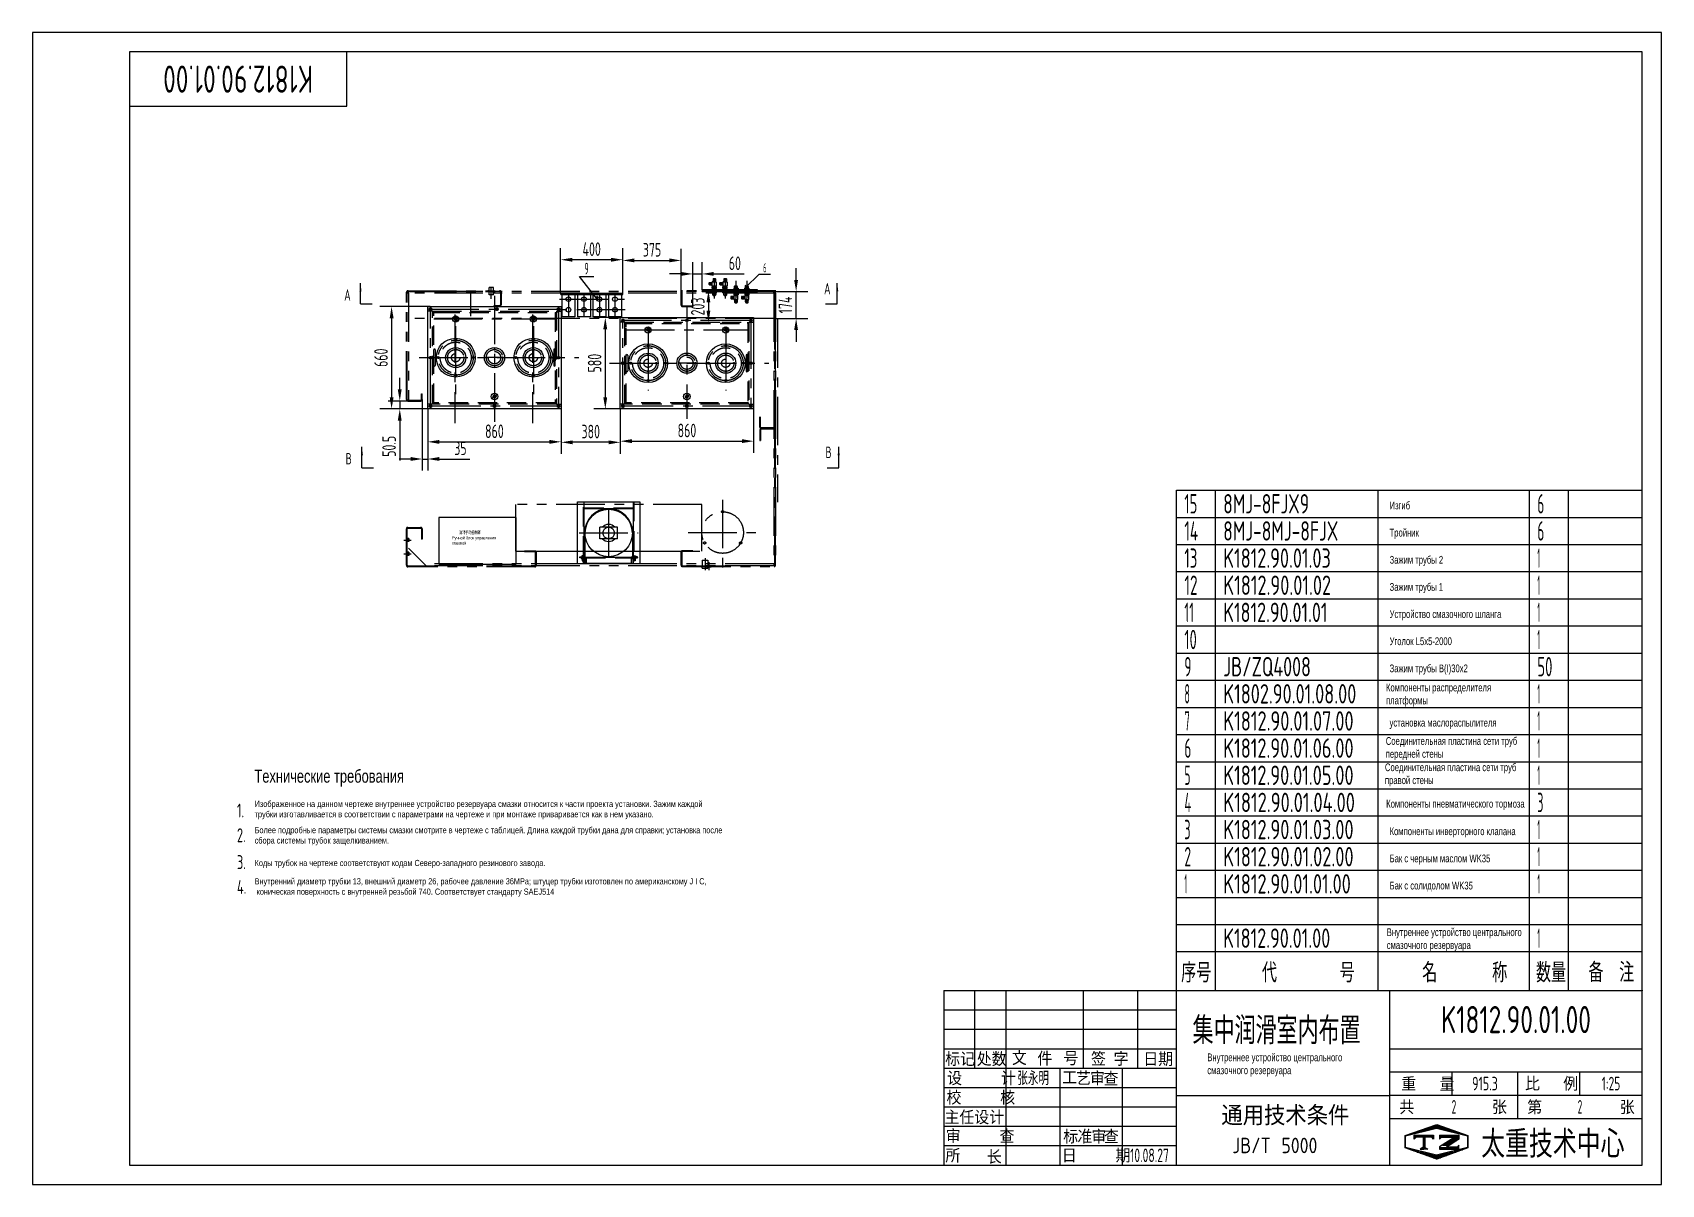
# Model space of a CAD drawing. Header units: millimetres. Extents: x 87 to 10587, y 0 to 7425.
import ezdxf
from ezdxf.enums import TextEntityAlignment as Align

# ---------------------------------------------------------------- set-up
doc = ezdxf.new("R2010")
doc.units = ezdxf.units.MM
doc.header["$LTSCALE"] = 250
for name, pattern in [('F', [0.75, 0.5, -0.25]), ('G', [2, 1.25, -0.25, 0.25, -0.25]), ('K', [2.5, 1.25, -0.25, 0.25, -0.25, 0.25, -0.25])]:
    doc.linetypes.add(name, pattern=pattern)
for name, color, linetype in [('01', 7, 'Continuous'), ('02', 1, 'Continuous'), ('04', 2, 'F'), ('05', 4, 'G'), ('07', 6, 'K'), ('08', 1, 'Continuous'), ('11', 3, 'Continuous'), ('THICK', 7, 'Continuous')]:
    doc.layers.add(name, color=color, linetype=linetype)
doc.styles.add('HZLIB', font='TXT', dxfattribs={"width": 0.8, "bigfont": 'hztxt.shx'})
doc.styles.get("Standard").update_dxf_attribs({"font": 'isocp', "width": 0.707, "bigfont": 'intecad.shx'})
doc.dimstyles.new('INTE', dxfattribs={"dimscale": 25, "dimtxt": 3.5, "dimasz": 3, "dimexe": 3, "dimexo": 0, "dimgap": 1, "dimtad": 1, "dimdec": 1, "dimdsep": 46, "dimtxsty": 'Standard', "dimcen": 0, "dimclrd": 1, "dimclre": 1, "dimclrt": 3, "dimadec": 0, "dimazin": 0, "dimtfac": 1, "dimtdec": 1, "dimtmove": 0, "dimatfit": 0, "dimfxl": 1, "dimarcsym": 0})
doc.dimstyles.new('副本 (2)INTE', dxfattribs={"dimscale": 25, "dimtxt": 3.5, "dimasz": 3, "dimexe": 3, "dimexo": 0, "dimgap": 1, "dimtad": 1, "dimdsep": 46, "dimtxsty": 'Standard', "dimcen": 0, "dimclrd": 1, "dimclre": 1, "dimclrt": 3, "dimaunit": 1, "dimadec": 0, "dimazin": 0, "dimtfac": 1, "dimtmove": 0, "dimatfit": 3, "dimfxl": 1, "dimarcsym": 0})
pattern_1 = [(315, (3676.17, 6533.9164), (2.245064, 2.245064), [])]

msp = doc.modelspace()

# ---------------------------------------------------------------- texts
at = {"layer": '02', "width": 0.605172}
for height, p, p2 in [(24, (4675.293, 5770.333), (4689.693, 5770.333)), (30, (3717.159, 5691.483), (3735.159, 5691.483)), (10, (2761.429, 5225.886), (2767.429, 5225.886))]:
    msp.add_text('●', height=height, dxfattribs=at).set_placement(p, p2, align=Align.FIT)
at = {"layer": '11', "width": 0.693676}
msp.add_text('K1812.90.01.00', height=175, rotation=180, dxfattribs=at).set_placement((1894.959, 7212.5), (928.755, 7212.5), align=Align.FIT)
at = {"layer": '11'}
for s, height, width, p, p2 in [('9', 74.246, 0.579528, (3644.882, 5866.758), (3671.627, 5866.758)), ('6', 59.397, 0.600695, (4796.365, 5878.613), (4817.758, 5878.613)), ('15', 125, 0.609833, (7511.857, 4325), (7595.055, 4325)), ('8MJ-8FJX9', 125, 0.690485, (7761.857, 4325), (8316.109, 4325)), ('6', 125, 0.600695, (9786.857, 4325), (9831.879, 4325)), ('14', 125, 0.614783, (7511.857, 4150), (7600.232, 4150)), ('8MJ-8MJ-8FJX', 125, 0.694596, (7761.857, 4150), (8504.207, 4150)), ('6', 125, 0.600695, (9786.857, 4150), (9831.879, 4150)), ('13', 125, 0.609833, (7511.857, 3975), (7595.055, 3975)), ('K1812.90.01.03', 125, 0.693744, (7761.857, 3975), (8455.593, 3975)), ('1', 125, 0.404, (9786.857, 3975), (9804.532, 3975)), ('12', 125, 0.611465, (7511.857, 3800), (7596.702, 3800)), ('K1812.90.01.02', 125, 0.693774, (7761.857, 3800), (8457.24, 3800)), ('1', 125, 0.404, (9786.857, 3800), (9804.532, 3800)), ('11', 125, 0.582235, (7511.857, 3625), (7573.719, 3625)), ('K1812.90.01.01', 125, 0.693331, (7761.857, 3625), (8434.258, 3625)), ('1', 125, 0.404, (9786.857, 3625), (9804.532, 3625)), ('10', 125, 0.606076, (7511.857, 3450), (7591.464, 3450)), ('1', 125, 0.404, (9786.857, 3450), (9804.532, 3450)), ('9', 125, 0.579528, (7511.857, 3275), (7556.886, 3275)), ('JB/ZQ4008', 125, 0.690809, (7761.857, 3275), (8327.457, 3275)), ('50', 125, 0.622213, (9786.857, 3275), (9884.139, 3275)), ('8', 125, 0.514182, (7511.857, 3100), (7547.207, 3100)), ('K1802.90.01.08.00', 125, 0.696244, (7761.857, 3100), (8619.915, 3100)), ('1', 125, 0.404, (9786.857, 3100), (9804.532, 3100)), ('7', 125, 0.514182, (7511.857, 2925), (7547.207, 2925)), ('K1812.90.01.07.00', 125, 0.696021, (7761.857, 2925), (8602.24, 2925)), ('1', 125, 0.404, (9786.857, 2925), (9804.532, 2925)), ('6', 125, 0.600695, (7511.857, 2750), (7556.879, 2750)), ('K1812.90.01.06.00', 125, 0.696021, (7761.857, 2750), (8602.24, 2750)), ('1', 125, 0.404, (9786.857, 2750), (9804.532, 2750)), ('5', 125, 0.527686, (7511.857, 2575), (7550.867, 2575)), ('K1812.90.01.05.00', 125, 0.696021, (7761.857, 2575), (8602.24, 2575)), ('1', 125, 0.404, (9786.857, 2575), (9804.532, 2575)), ('4', 125, 0.543846, (7511.857, 2400), (7556.044, 2400)), ('K1812.90.01.04.00', 125, 0.696133, (7761.857, 2400), (8611.077, 2400)), ('3', 125, 0.527686, (9786.857, 2400), (9825.867, 2400)), ('3', 125, 0.527686, (7511.857, 2225), (7550.867, 2225)), ('K1812.90.01.03.00', 125, 0.696021, (7761.857, 2225), (8602.24, 2225)), ('1', 125, 0.404, (9786.857, 2225), (9804.532, 2225)), ('2', 125, 0.562593, (7511.857, 2050), (7554.759, 2050)), ('K1812.90.01.02.00', 125, 0.696021, (7761.857, 2050), (8602.24, 2050)), ('1', 125, 0.404, (9786.857, 2050), (9804.532, 2050)), ('1', 125, 0.404, (7511.857, 1875), (7529.532, 1875)), ('K1812.90.01.01.00', 125, 0.695789, (7761.857, 1875), (8584.565, 1875)), ('1', 125, 0.404, (9786.857, 1875), (9804.532, 1875)), ('K1812.90.01.00', 125, 0.693676, (7761.857, 1525), (8452.002, 1525)), ('1', 125, 0.404, (9786.857, 1525), (9804.532, 1525)), ('集中润滑室内布置', 175, 1.072441, (7564.677, 903.983), (8647.271, 903.983)), ('K1812.90.01.00', 175, 0.693676, (9166.255, 975), (10132.459, 975)), ('915.3', 87.5, 0.67865, (9366.373, 606.25), (9532.341, 606.25)), ('1:25', 87.5, 0.656293, (10201.806, 606.25), (10321.907, 606.25)), ('2', 87.5, 0.562593, (9234.341, 456.25), (9264.372, 456.25)), ('2', 87.5, 0.562593, (10046.841, 456.25), (10076.872, 456.25)), ('10.08.27', 87.5, 0.642055, (7161.857, 143.75), (7411.857, 143.75))]:
    msp.add_text(s, height=height, dxfattribs=dict(at, width=width)).set_placement(p, p2, align=Align.FIT)
at = {"layer": '11', "width": 0.707}
for s, p in [('A', (5188.985, 5715.974)), ('A', (2095.674, 5675.133)), ('B', (5198.157, 4660.109)), ('B', (2104.846, 4619.267))]:
    msp.add_text(s, height=73.5, dxfattribs=at).set_placement(p, align=Align.BOTTOM_LEFT)
at = {"layer": '11', "attachment_point": 1}
for s, insert, char_height, width in [('{\\fArial|b0|i0|c204|p34;\\C3;Изгиб}', (8834.467, 4401.469), 50, 893.65034), ('{\\fArial|b0|i0|c204|p34;\\C3;Тройник}', (8834.467, 4226.469), 50, 893.65034), ('{\\fArial|b0|i0|c204|p34;\\C3;Ручной блок управления смазкой}', (2790.832, 4178.263), 20, 250.30265), ('{\\fArial|b0|i0|c204|p34;\\C3;Зажим трубы 2}', (8834.467, 4051.469), 50, 893.65034), ('{\\fArial|b0|i0|c204|p34;\\C3;Зажим трубы 1}', (8834.467, 3876.469), 50, 893.65034), ('{\\fArial|b0|i0|c204|p34;\\C3;Устройство смазочного шланга}', (8834.467, 3701.469), 50, 893.65034), ('{\\fArial|b0|i0|c204|p34;\\C3;Уголок L5x5-2000}', (8834.467, 3526.469), 50, 893.65034), ('{\\fArial|b0|i0|c204|p34;\\C3;Зажим трубы B(I)30x2}', (8834.467, 3351.469), 50, 893.65034), ('{\\fArial|b0|i0|c204|p34;\\C3;Компоненты распределителя платформы}', (8811.311, 3228.075), 50, 893.65034), ('{\\fArial|b0|i0|c204|p34;\\C3;установка маслораспылителя\\P\\P }', (8834.467, 3001.469), 50, 804.66634), ('{\\fArial|b0|i0|c204|p34;\\C3;Соединительная пластина сети труб передней стены}', (8809.973, 2883.576), 50, 893.65034), ('{\\fArial|b0|i0|c204|p34;\\C3;Соединительная пластина сети труб правой стены}', (8804.53, 2714.014), 50, 893.65034), ('{\\fArial|b0|i0|c204|p34;\\C3;Изображенное на данном чертеже внутреннее устройство резервуара смазки относится к части проекта установки. Зажим каждой трубки изготавливается в соответствии с параметрами на чертеже и при монтаже приваривается как в нем указано.}', (1518.273, 2473.07), 40, 2529.25055), ('{\\fArial|b0|i0|c204|p34;\\C3;Компоненты пневматического тормоза}', (8812.694, 2479.188), 50, 893.65034), ('{\\fArial|b0|i0|c204|p34;\\C3;Более подробные параметры системы смазки смотрите в чертеже с таблицей. Длина каждой трубки дана для справки; установка после сбора системы трубок защелкиванием.}', (1518.273, 2303.956), 40, 2529.25055), ('{\\fArial|b0|i0|c204|p34;\\C3;Компоненты инверторного клапана}', (8834.467, 2301.469), 50, 893.65034), ('{\\fArial|b0|i0|c204|p34;\\C3;Бак с черным маслом WK35}', (8834.467, 2126.469), 50, 893.65034), ('{\\fArial|b0|i0|c204|p34;\\C3;Бак с солидолом WK35}', (8834.467, 1951.469), 50, 893.65034), ('{\\fArial|b0|i0|c204|p34;\\C3;Внутреннее устройство центрального смазочного резервуара}', (8816.281, 1650.79), 50, 893.65034), ('{\\fArial|b0|i0|c204|p34;\\C3;Внутреннее устройство центрального смазочного резервуара}', (7659.69, 844.104), 50, 893.65034)]:
    msp.add_mtext(s, dxfattribs=dict(at, insert=insert, char_height=char_height, width=width))
at = {"layer": '11', "color": 3, "linetype": 'Continuous', "insert": (2836.895, 4210.94), "char_height": 20, "width": 762.488, "attachment_point": 1}
msp.add_mtext('润滑手动控制箱', dxfattribs=at)
at = {"layer": '11', "attachment_point": 7}
for s, insert, char_height in [('{\\fArial|b0|i0|c204|p34;\\C3;Технические требования}', (1516.941, 2564.381), 84), ('1.', (1404.703, 2365.583), 90), ('2.', (1404.703, 2205.732), 90), ('3.', (1404.703, 2032.416), 90), ('{\\fArial|b0|i0|c204|p34;\\C3;Коды трубок на чертеже соответствуют кодам Северо-западного резинового завода. }', (1517.888, 2040.005), 40), ('4.', (1404.703, 1872.583), 90), ('{\\fArial|b0|i0|c204|p34;\\C3;Внутренний диаметр трубки 13, внешний диаметр 26, рабочее давление 36MPa; штуцер трубки изготовлен по американскому J I C,\\fArial|b0|i0|c0|p34;\\P\\fArial|b0|i0|c204|p34; коническая поверхность с внутренней резьбой 740. Соответствует стандарту SAEJ514}', (1517.888, 1855.29), 40)]:
    msp.add_mtext(s, dxfattribs=dict(at, insert=insert, char_height=char_height))

# ---------------------------------------------------------------- blocks, each defined once
blk = doc.blocks.new('*D78')
at = {"layer": '08', "color": 1, "lineweight": -2}
for p, q in [((3891, 5744), (3891, 6031)), ((4267, 5719), (4267, 6031)), ((3966, 5956), (4192, 5956))]:
    blk.add_line(p, q, dxfattribs=at)
at = {"layer": '08', "color": 1}
for points in [[(3966, 5969), (3966, 5944), (3891, 5956)], [(4192, 5969), (4192, 5944), (4267, 5956)]]:
    blk.add_solid(points, dxfattribs=at)
at = {"layer": 'Defpoints', "color": 0}
for p in [(4267, 5956), (3891, 5744), (4267, 5719)]:
    blk.add_point(p, dxfattribs=at)
at = {"layer": '08', "color": 3, "insert": (4080, 6025), "char_height": 87.5, "attachment_point": 5}
blk.add_mtext('375', dxfattribs=at)
blk = doc.blocks.new('*D79')
at = {"layer": '08', "color": 1, "lineweight": -2}
for p, q in [((5009, 5831), (5009, 5906)), ((4864, 5756), (5084, 5756)), ((5009, 5582), (5009, 5756)), ((4864, 5582), (5084, 5582)), ((5009, 5507), (5009, 5432))]:
    blk.add_line(p, q, dxfattribs=at)
at = {"layer": '08', "color": 1}
for points in [[(4996, 5831), (5021, 5831), (5009, 5756)], [(4996, 5507), (5021, 5507), (5009, 5582)]]:
    blk.add_solid(points, dxfattribs=at)
at = {"layer": 'Defpoints', "color": 0}
for p in [(4864, 5756), (5009, 5756), (4864, 5582)]:
    blk.add_point(p, dxfattribs=at)
at = {"layer": '08', "color": 3, "insert": (4940, 5669), "char_height": 87.5, "attachment_point": 5, "rotation": 90}
blk.add_mtext('174', dxfattribs=at)
blk = doc.blocks.new('*U81')
blk.add_circle((0, 0), 4.58)
at = {"layer": '01'}
for p, q in [((0, 5), (-4, 2)), ((-4, 2), (-4, -2)), ((4, 2), (0, 5)), ((4, -2), (4, 2)), ((-4, -2), (0, -5)), ((0, -5), (4, -2))]:
    blk.add_line(p, q, dxfattribs=at)
blk.add_circle((0, 0), 8, dxfattribs=at)
at = {"layer": '05'}
for p, q in [((-10, 0), (10, 0)), ((0, 10), (0, -10))]:
    blk.add_line(p, q, dxfattribs=at)
blk = doc.blocks.new('*U82', base_point=(589, 687))
at = {"layer": '01'}
blk.add_circle((589, 687), 8, dxfattribs=at)
at = {"layer": '02'}
blk.add_arc((589, 687), 10, 260, 170, dxfattribs=at)
at = {"layer": '05'}
for p, q in [((602, 687), (576, 687)), ((589, 700), (589, 674))]:
    blk.add_line(p, q, dxfattribs=at)
blk = doc.blocks.new('*U83', base_point=(637, 2662))
at = {"layer": '01'}
blk.add_circle((637, 2662), 2, dxfattribs=at)
at = {"layer": '02'}
blk.add_arc((637, 2662), 3, 260, 170, dxfattribs=at)
at = {"layer": '05'}
for p, q in [((643, 2662), (631, 2662)), ((637, 2668), (637, 2656))]:
    blk.add_line(p, q, dxfattribs=at)
blk = doc.blocks.new('*U84', base_point=(1438, 905))
at = {"layer": '01'}
blk.add_circle((1438, 905), 8.8, dxfattribs=at)
at = {"layer": '02'}
blk.add_arc((1438, 905), 11, 260, 170, dxfattribs=at)
at = {"layer": '05'}
for p, q in [((1452, 905), (1424, 905)), ((1438, 919), (1438, 891))]:
    blk.add_line(p, q, dxfattribs=at)
blk = doc.blocks.new('*D85')
at = {"layer": '08', "color": 1, "lineweight": -2}
for p, q in [((4437, 5761), (4519, 5761)), ((4444, 5686), (4444, 5633)), ((4437, 5558), (4519, 5558))]:
    blk.add_line(p, q, dxfattribs=at)
at = {"layer": '08', "color": 1}
for points in [[(4431, 5686), (4456, 5686), (4444, 5761)], [(4431, 5633), (4456, 5633), (4444, 5558)]]:
    blk.add_solid(points, dxfattribs=at)
at = {"layer": 'Defpoints', "color": 0}
for p in [(4437, 5761), (4437, 5558), (4444, 5558)]:
    blk.add_point(p, dxfattribs=at)
at = {"layer": '08', "color": 3, "insert": (4375, 5659), "char_height": 87.5, "attachment_point": 5, "rotation": 90}
blk.add_mtext('203', dxfattribs=at)
blk = doc.blocks.new('*U86')
at = {"layer": '01'}
for p, q in [((0, 40), (0, 0)), ((0, 40), (3, 40)), ((0, 0), (40, 0)), ((4, 9), (4, 39)), ((39, 4), (9, 4)), ((40, 0), (40, 3))]:
    blk.add_line(p, q, dxfattribs=at)
for centre, radius, start, end in [((3, 39), 1.32, 0.2621, 90), ((9, 9), 5, 180, 269.8782), ((39, 3), 1.32, 0, 90)]:
    blk.add_arc(centre, radius, start, end, dxfattribs=at)
blk = doc.blocks.new('*U87')
at = {"layer": '01'}
for p, q in [((-9, 9), (0, 9)), ((-9, 0), (-9, 9)), ((-9, 5), (0, 5)), ((0, 9), (0, 0)), ((0, -9), (0, 0)), ((-9, 0), (-9, -9)), ((-9, -5), (0, -5)), ((-9, -9), (0, -9))]:
    blk.add_line(p, q, dxfattribs=at)
at = {"layer": '05'}
blk.add_line((-11, 0), (1, 0), dxfattribs=at)
blk = doc.blocks.new('*D88')
at = {"layer": '08', "color": 1, "lineweight": -2}
for p, q in [((3875, 4999), (3875, 4716)), ((4735, 4999), (4735, 4716)), ((3950, 4791), (4660, 4791))]:
    blk.add_line(p, q, dxfattribs=at)
at = {"layer": '08', "color": 1}
for points in [[(3950, 4804), (3950, 4779), (3875, 4791)], [(4660, 4804), (4660, 4779), (4735, 4791)]]:
    blk.add_solid(points, dxfattribs=at)
at = {"layer": 'Defpoints', "color": 0}
for p in [(3875, 4999), (4735, 4999), (4735, 4791)]:
    blk.add_point(p, dxfattribs=at)
at = {"layer": '08', "color": 3, "insert": (4305, 4860), "char_height": 87.5, "attachment_point": 5}
blk.add_mtext('860', dxfattribs=at)
blk = doc.blocks.new('*D89')
at = {"layer": '08', "color": 1, "lineweight": -2}
for p, q in [((2634, 4999), (2634, 4712)), ((3494, 4999), (3494, 4712)), ((2709, 4787), (3419, 4787))]:
    blk.add_line(p, q, dxfattribs=at)
at = {"layer": '08', "color": 1}
for points in [[(2709, 4799), (2709, 4774), (2634, 4787)], [(3419, 4799), (3419, 4774), (3494, 4787)]]:
    blk.add_solid(points, dxfattribs=at)
at = {"layer": 'Defpoints', "color": 0}
for p in [(2634, 4999), (3494, 4999), (3494, 4787)]:
    blk.add_point(p, dxfattribs=at)
at = {"layer": '08', "color": 3, "insert": (3064, 4855), "char_height": 87.5, "attachment_point": 5}
blk.add_mtext('860', dxfattribs=at)
blk = doc.blocks.new('*D90')
at = {"layer": '08', "color": 1, "lineweight": -2}
for p, q in [((3875, 5588), (3704, 5588)), ((3779, 5513), (3779, 5074)), ((3875, 4999), (3704, 4999))]:
    blk.add_line(p, q, dxfattribs=at)
at = {"layer": '08', "color": 1}
for points in [[(3766, 5513), (3791, 5513), (3779, 5588)], [(3766, 5074), (3791, 5074), (3779, 4999)]]:
    blk.add_solid(points, dxfattribs=at)
at = {"layer": 'Defpoints', "color": 0}
for p in [(3875, 5588), (3779, 4999), (3875, 4999)]:
    blk.add_point(p, dxfattribs=at)
at = {"layer": '08', "color": 3, "insert": (3710, 5294), "char_height": 87.5, "attachment_point": 5, "rotation": 90}
blk.add_mtext('580', dxfattribs=at)
blk = doc.blocks.new('*D91')
at = {"layer": '08', "color": 1, "lineweight": -2}
for p, q in [((2649, 5659), (2326, 5659)), ((2401, 5584), (2401, 5074)), ((2649, 4999), (2326, 4999))]:
    blk.add_line(p, q, dxfattribs=at)
at = {"layer": '08', "color": 1}
for points in [[(2389, 5584), (2414, 5584), (2401, 5659)], [(2389, 5074), (2414, 5074), (2401, 4999)]]:
    blk.add_solid(points, dxfattribs=at)
at = {"layer": 'Defpoints', "color": 0}
for p in [(2649, 5659), (2401, 4999), (2649, 4999)]:
    blk.add_point(p, dxfattribs=at)
at = {"layer": '08', "color": 3, "insert": (2333, 5329), "char_height": 87.5, "attachment_point": 5, "rotation": 90}
blk.add_mtext('660', dxfattribs=at)
blk = doc.blocks.new('*D92')
at = {"layer": '08', "color": 1, "lineweight": -2}
for p, q in [((2454, 5125), (2454, 5200)), ((2579, 5050), (2379, 5050)), ((2454, 5050), (2454, 4999)), ((2649, 4999), (2379, 4999)), ((2454, 4924), (2454, 4667))]:
    blk.add_line(p, q, dxfattribs=at)
at = {"layer": '08', "color": 1}
for points in [[(2441, 5125), (2466, 5125), (2454, 5050)], [(2441, 4924), (2466, 4924), (2454, 4999)]]:
    blk.add_solid(points, dxfattribs=at)
at = {"layer": 'Defpoints', "color": 0}
for p in [(2579, 5050), (2454, 4999), (2649, 4999)]:
    blk.add_point(p, dxfattribs=at)
at = {"layer": '08', "color": 3, "insert": (2385, 4758), "char_height": 87.5, "attachment_point": 5, "rotation": 90}
blk.add_mtext('50.5', dxfattribs=at)
blk = doc.blocks.new('*D93')
at = {"layer": '08', "color": 1, "lineweight": -2}
for p, q in [((4343, 5664), (4343, 5944)), ((4403, 5766), (4403, 5944)), ((4268, 5869), (4193, 5869)), ((4343, 5869), (4403, 5869)), ((4478, 5869), (4675, 5869))]:
    blk.add_line(p, q, dxfattribs=at)
at = {"layer": '08', "color": 1}
for points in [[(4268, 5882), (4268, 5857), (4343, 5869)], [(4478, 5882), (4478, 5857), (4403, 5869)]]:
    blk.add_solid(points, dxfattribs=at)
at = {"layer": 'Defpoints', "color": 0}
for p in [(4403, 5869), (4403, 5766), (4343, 5664)]:
    blk.add_point(p, dxfattribs=at)
at = {"layer": '08', "color": 3, "insert": (4614, 5938), "char_height": 87.5, "attachment_point": 5}
blk.add_mtext('60', dxfattribs=at)
blk = doc.blocks.new('*D94')
at = {"layer": '08', "color": 1, "lineweight": -2}
for p, q in [((3494, 4999), (3494, 4709)), ((3875, 4999), (3875, 4709)), ((3800, 4784), (3569, 4784))]:
    blk.add_line(p, q, dxfattribs=at)
at = {"layer": '08', "color": 1}
for points in [[(3569, 4796), (3569, 4771), (3494, 4784)], [(3800, 4796), (3800, 4771), (3875, 4784)]]:
    blk.add_solid(points, dxfattribs=at)
at = {"layer": 'Defpoints', "color": 0}
for p in [(3494, 4999), (3875, 4999), (3494, 4784)]:
    blk.add_point(p, dxfattribs=at)
at = {"layer": '08', "color": 3, "insert": (3685, 4853), "char_height": 87.5, "attachment_point": 5}
blk.add_mtext('380', dxfattribs=at)
blk = doc.blocks.new('*D95')
at = {"layer": '08', "color": 1, "lineweight": -2}
for p, q in [((2599, 5059), (2599, 4601)), ((2634, 4999), (2634, 4601)), ((2524, 4676), (2449, 4676)), ((2599, 4676), (2634, 4676)), ((2709, 4676), (2905, 4676))]:
    blk.add_line(p, q, dxfattribs=at)
at = {"layer": '08', "color": 1}
for points in [[(2524, 4689), (2524, 4664), (2599, 4676)], [(2709, 4689), (2709, 4664), (2634, 4676)]]:
    blk.add_solid(points, dxfattribs=at)
at = {"layer": 'Defpoints', "color": 0}
for p in [(2599, 5059), (2634, 4999), (2634, 4676)]:
    blk.add_point(p, dxfattribs=at)
at = {"layer": '08', "color": 3, "insert": (2845, 4745), "char_height": 87.5, "attachment_point": 5}
blk.add_mtext('35', dxfattribs=at)
blk = doc.blocks.new('*D96')
at = {"layer": '08', "color": 1, "lineweight": -2}
for p, q in [((3491, 5744), (3491, 6036)), ((3891, 5744), (3891, 6036)), ((3816, 5961), (3566, 5961))]:
    blk.add_line(p, q, dxfattribs=at)
at = {"layer": '08', "color": 1}
for points in [[(3566, 5973), (3566, 5948), (3491, 5961)], [(3816, 5973), (3816, 5948), (3891, 5961)]]:
    blk.add_solid(points, dxfattribs=at)
at = {"layer": 'Defpoints', "color": 0}
for p in [(3491, 5961), (3491, 5744), (3891, 5744)]:
    blk.add_point(p, dxfattribs=at)
at = {"layer": '08', "color": 3, "insert": (3691, 6029), "char_height": 87.5, "attachment_point": 5}
blk.add_mtext('400', dxfattribs=at)
blk = doc.blocks.new('*X112')
at = {"color": 0}
for p, q in [((122.34, 4.5), (123.72, 4.5)), ((122.82, 4.8), (123.24, 4.8))]:
    blk.add_line(p, q, dxfattribs=at)
blk = doc.blocks.new('*X111')
at = {"color": 0}
for p, q in [((120.53, 7.8), (125.53, 7.8)), ((120.53, 7.5), (125.53, 7.5)), ((120.53, 7.2), (120.79, 7.2)), ((125.27, 7.2), (125.53, 7.2))]:
    blk.add_line(p, q, dxfattribs=at)
blk = doc.blocks.new('*X110')
at = {"color": 0}
for p, q in [((119.8, 8.4), (120.72, 8.4)), ((120.66, 8.7), (121.92, 8.7)), ((121.52, 9), (123.12, 9)), ((122.38, 9.3), (124.32, 9.3)), ((123.24, 9.6), (125.52, 9.6)), ((124.1, 9.9), (128.52, 9.9)), ((124.97, 10.2), (127.67, 10.2)), ((125.83, 10.5), (126.82, 10.5)), ((127.02, 9.6), (129.37, 9.6)), ((128.22, 9.3), (130.22, 9.3)), ((129.42, 9), (131.07, 9)), ((130.62, 8.7), (131.92, 8.7)), ((131.82, 8.4), (132.77, 8.4)), ((118.22, 7.8), (118.32, 7.8)), ((118.22, 7.5), (118.27, 7.5)), ((118.22, 7.2), (118.27, 7.2)), ((118.22, 6.9), (118.27, 6.9)), ((118.22, 6.6), (118.27, 6.6)), ((118.22, 6.3), (118.27, 6.3)), ((118.22, 6), (118.27, 6)), ((118.22, 5.7), (118.27, 5.7)), ((118.22, 5.4), (118.27, 5.4)), ((118.22, 5.1), (118.27, 5.1)), ((118.22, 4.8), (118.27, 4.8)), ((118.79, 4.5), (119.42, 4.5)), ((118.94, 8.1), (119.52, 8.1)), ((119.61, 4.2), (120.62, 4.2)), ((131.92, 4.2), (132.95, 4.2)), ((133.02, 8.1), (133.62, 8.1)), ((133.12, 4.5), (133.76, 4.5)), ((134.22, 7.8), (134.32, 7.8)), ((134.27, 7.5), (134.32, 7.5)), ((134.27, 7.2), (134.32, 7.2)), ((134.27, 6.9), (134.32, 6.9)), ((134.27, 6.6), (134.32, 6.6)), ((134.27, 6.3), (134.32, 6.3)), ((134.27, 6), (134.32, 6)), ((134.27, 5.7), (134.32, 5.7)), ((134.27, 5.4), (134.32, 5.4)), ((134.27, 5.1), (134.32, 5.1)), ((134.27, 4.8), (134.32, 4.8)), ((120.43, 3.9), (121.82, 3.9)), ((121.26, 3.6), (123.02, 3.6)), ((122.08, 3.3), (124.22, 3.3)), ((122.91, 3), (125.42, 3)), ((123.73, 2.7), (128.89, 2.7)), ((124.55, 2.4), (128.07, 2.4)), ((125.38, 2.1), (127.26, 2.1)), ((126.2, 1.8), (126.45, 1.8)), ((127.12, 3), (129.7, 3)), ((128.32, 3.3), (130.51, 3.3)), ((129.52, 3.6), (131.32, 3.6)), ((130.72, 3.9), (132.14, 3.9))]:
    blk.add_line(p, q, dxfattribs=at)
blk = doc.blocks.new('*X113')
at = {"color": 0}
for p, q in [((127.06, 7.8), (132.06, 7.8)), ((127.06, 7.5), (132.06, 7.5)), ((127.06, 7.2), (127.32, 7.2)), ((127.84, 5.4), (129.64, 5.4)), ((128.3, 5.7), (130.1, 5.7)), ((128.77, 6), (130.57, 6)), ((129.23, 6.3), (131.04, 6.3)), ((129.7, 6.6), (131.51, 6.6)), ((130.16, 6.9), (131.98, 6.9)), ((130.62, 7.2), (132.06, 7.2))]:
    blk.add_line(p, q, dxfattribs=at)
blk = doc.blocks.new('*X114')
at = {"color": 0}
for p, q in [((127.06, 4.8), (132.06, 4.8)), ((127.06, 4.5), (132.06, 4.5)), ((131.84, 5.1), (132.06, 5.1))]:
    blk.add_line(p, q, dxfattribs=at)
blk = doc.blocks.new('*U115')
at = {"layer": 'THICK'}
for p, q in [((-180, 45), (-180, 0)), ((-180, 45), (0, 45)), ((-172, 44.98), (-172, 45)), ((-172, 25), (-172, 45)), ((-164, 0), (-164, 45)), ((-144, 25), (-144, 45)), ((-130, 25), (-130, 45)), ((-120, 0), (-120, 45)), ((-65, 0), (-65, 45)), ((0, 0), (0, 45)), ((-180, 30), (-120, 30)), ((-65, 30), (0, 30)), ((-180, 25), (-120, 25)), ((-150, 0), (-150, 25)), ((-134, 0), (-134, 25)), ((-65, 24), (0, 24)), ((-49, 18), (-49, 24)), ((-32, 12), (-32, 24)), ((-16, 18), (-16, 24)), ((-120, 17.93), (-65, 17.93)), ((-65, 18), (0, 18)), ((-65, 12), (0, 12)), ((-180, 0), (0, 0))]:
    blk.add_line(p, q, dxfattribs=at)
at = {"layer": 'THICK', "color": 3}
for p, q in [((-180, 40), (-120, 40)), ((-180, 35), (-120, 35)), ((-180, 20), (-120, 20)), ((-180, 15), (-120, 15)), ((-180, 10), (-120, 10)), ((-61.04, 7.61), (-52.93, 10.43)), ((-60.99, 7.54), (-52.99, 9.54)), ((-52.99, 9.54), (-44.99, 7.54)), ((-52.93, 10.43), (-44.93, 7.61)), ((-180, 5), (-120, 5)), ((-61.04, 4.46), (-61.04, 7.61)), ((-52.93, 1.51), (-61.04, 4.46)), ((-60.99, 4.54), (-60.99, 7.54)), ((-52.99, 2.54), (-60.99, 4.54)), ((-58.73, 6.7), (-58.73, 7.7)), ((-58.73, 7.7), (-53.73, 7.7)), ((-58.23, 7.2), (-58.73, 6.7)), ((-54.23, 7.2), (-58.23, 7.2)), ((-56.23, 4.69), (-57.2, 4.08)), ((-56.45, 7.2), (-56.45, 4.46)), ((-56.23, 7.2), (-56.23, 4.46)), ((-56.23, 4.69), (-55.26, 4.08)), ((-55.98, 7.2), (-55.98, 4.46)), ((-53.73, 6.7), (-54.23, 7.2)), ((-53.73, 7.7), (-53.73, 6.7)), ((-44.99, 4.54), (-52.99, 2.54)), ((-44.93, 4.46), (-52.93, 1.51)), ((-52.2, 7.7), (-52.2, 6.7)), ((-52.2, 7.7), (-47.2, 7.7)), ((-52.2, 6.7), (-51.7, 7.2)), ((-48.26, 7.2), (-52.2, 4.65)), ((-52.2, 4.65), (-52.2, 4.08)), ((-51.7, 7.2), (-48.26, 7.2)), ((-49.76, 5.07), (-50.52, 4.58)), ((-47.7, 4.58), (-50.52, 4.58)), ((-47.2, 6.71), (-49.76, 5.07)), ((-47.2, 5.08), (-47.7, 4.58)), ((-47.2, 7.7), (-47.2, 6.7)), ((-47.2, 4.08), (-47.2, 5.08)), ((-44.99, 7.54), (-44.99, 4.54)), ((-44.93, 7.61), (-44.93, 4.46)), ((-57.2, 4.08), (-56.23, 4.08)), ((-55.26, 4.08), (-56.23, 4.08)), ((-52.2, 4.08), (-47.2, 4.08))]:
    blk.add_line(p, q, dxfattribs=at)
for name in ['*X110', '*X111', '*X112', '*X113', '*X114']:
    blk.add_blockref(name, (-179.26, -0.24), dxfattribs=at)
at = {"insert": (-161.08, 24.11), "char_height": 3.5, "width": 13.3184, "attachment_point": 1}
blk.add_mtext('张永明', dxfattribs=at)
at = {"layer": 'THICK', "color": 3}
for s, height, p in [('文', 3.5, (-160.55, 27.69)), ('件', 3.5, (-153.97, 27.57)), ('号', 3.5, (-147.27, 27.57)), ('标记', 3.5, (-175.84, 27.44)), ('处数', 3.5, (-167.69, 27.44)), ('日期', 3.5, (-124.75, 27.41)), ('工', 3.5, (-147.58, 22.5)), ('艺', 3.5, (-144.03, 22.5)), ('审', 3.5, (-140.42, 22.5)), ('查', 3.5, (-136.94, 22.36)), ('共          张', 3.5, (-48.72, 15.02)), ('第          张', 3.5, (-15.74, 15.02)), ('通用技术条件', 5, (-91.97, 12.99)), ('标', 3.5, (-147.32, 7.46)), ('准', 3.5, (-143.65, 7.46)), ('审', 3.5, (-140.04, 7.46)), ('查', 3.5, (-136.84, 7.46)), ('所', 3.5, (-177.7, 2.53)), ('长', 3.5, (-167.02, 2.21))]:
    blk.add_text(s, height=height, dxfattribs=at).set_placement(p, align=Align.MIDDLE)
for s, p in [('签 字', (-142.1, 25.56)), ('设     计', (-179.18, 20.57)), ('重   量', (-62.07, 19.09)), ('比   例', (-30.16, 19.17)), ('校     核', (-179.36, 15.59)), ('主任设计', (-179.87, 10.5)), ('审     查', (-179.54, 5.64)), ('日     期', (-149.6, 0.66))]:
    blk.add_text(s, height=3.5, dxfattribs=at).set_placement(p)
at = {"layer": 'THICK', "color": 3, "width": 0.8}
blk.add_text('太重技术中心', height=7, dxfattribs=at).set_placement((-41.48, 1.9))
at = {"layer": 'THICK', "color": 3, "style": 'HZLIB', "width": 0.8}
blk.add_text('JB/T 5000', height=4, dxfattribs=at).set_placement((-105.63, 3.05))
blk = doc.blocks.new('*U116')
blk.add_blockref('*U115', (0, 0))
blk = doc.blocks.new('*U117', base_point=(251.96, 168.31))
at = {"layer": '01'}
for p, q in [((251.96, 168.31), (251.96, 182.31)), ((195.96, 168.31), (251.96, 168.31))]:
    blk.add_line(p, q, dxfattribs=at)
blk = doc.blocks.new('*U118')
at = {"layer": '04'}
blk.add_blockref('*U117', (0, 0), dxfattribs=at)
blk = doc.blocks.new('*U119')
at = {"layer": '01'}
for points in [[(415, 292), (25, 292)], [(25, 292), (25, 5)], [(415, 5), (415, 292)], [(25, 5), (415, 5)]]:
    blk.add_lwpolyline(points, dxfattribs=at)
at = {"layer": '02'}
for points in [[(420, 297), (0, 297)], [(0, 297), (0, 0)], [(420, 0), (420, 297)], [(0, 0), (420, 0)]]:
    blk.add_lwpolyline(points, dxfattribs=at)
blk = doc.blocks.new('*U120', base_point=(359.89, 98.08))
at = {"layer": '01'}
blk.add_line((239.89, 98.08), (239.89, 108.08), dxfattribs=at)
at = {"layer": '01', "color": 7}
for p, q in [((249.89, 98.08), (249.89, 108.08)), ((291.89, 98.08), (291.89, 108.08)), ((330.89, 98.08), (330.89, 108.08)), ((340.89, 98.08), (340.89, 108.08))]:
    blk.add_line(p, q, dxfattribs=at)
at = {"layer": 'THICK'}
for p, q in [((359.89, 108.08), (239.89, 108.08)), ((359.89, 98.08), (359.89, 108.08)), ((239.89, 98.08), (359.89, 98.08))]:
    blk.add_line(p, q, dxfattribs=at)
at = {"layer": '11', "width": 0.707}
for s, p in [('序号', (241.04, 100.17)), ('代        号', (261.87, 100.19)), ('名       称', (303.2, 100.18)), (' 数量', (330.53, 100.17)), ('备  注', (346.06, 100.24))]:
    blk.add_text(s, height=5, dxfattribs=at).set_placement(p)
blk = doc.blocks.new('*U121')
blk.add_blockref('*U120', (0, 0))
blk = doc.blocks.new('*U122')
at = {"layer": '01'}
for p, q in [((0, -175), (0, 0)), ((3000, -175), (3000, 0))]:
    blk.add_line(p, q, dxfattribs=at)
at = {"layer": '02'}
for p, q in [((0, 0), (250, 0)), ((250, -175), (250, 0)), ((250, 0), (1300, 0)), ((1300, -175), (1300, 0)), ((1300, 0), (2275, 0)), ((2275, -175), (2275, 0)), ((2275, 0), (2525, 0)), ((2525, -175), (2525, 0)), ((2525, 0), (3000, 0))]:
    blk.add_line(p, q, dxfattribs=at)
blk = doc.blocks.new('*U123')
at = {"layer": '01'}
for p, q in [((0, -175), (0, 0)), ((3000, -175), (3000, 0))]:
    blk.add_line(p, q, dxfattribs=at)
at = {"layer": '02'}
for p, q in [((0, 0), (250, 0)), ((250, -175), (250, 0)), ((250, 0), (1300, 0)), ((1300, -175), (1300, 0)), ((1300, 0), (2275, 0)), ((2275, -175), (2275, 0)), ((2275, 0), (2525, 0)), ((2525, -175), (2525, 0)), ((2525, 0), (3000, 0))]:
    blk.add_line(p, q, dxfattribs=at)
blk = doc.blocks.new('*U124')
at = {"layer": '01'}
for p, q in [((0, -175), (0, 0)), ((3000, -175), (3000, 0))]:
    blk.add_line(p, q, dxfattribs=at)
at = {"layer": '02'}
for p, q in [((0, 0), (250, 0)), ((250, -175), (250, 0)), ((250, 0), (1300, 0)), ((1300, -175), (1300, 0)), ((1300, 0), (2275, 0)), ((2275, -175), (2275, 0)), ((2275, 0), (2525, 0)), ((2525, -175), (2525, 0)), ((2525, 0), (3000, 0))]:
    blk.add_line(p, q, dxfattribs=at)
blk = doc.blocks.new('*U125')
at = {"layer": '01'}
for p, q in [((0, -175), (0, 0)), ((3000, -175), (3000, 0))]:
    blk.add_line(p, q, dxfattribs=at)
at = {"layer": '02'}
for p, q in [((0, 0), (250, 0)), ((250, -175), (250, 0)), ((250, 0), (1300, 0)), ((1300, -175), (1300, 0)), ((1300, 0), (2275, 0)), ((2275, -175), (2275, 0)), ((2275, 0), (2525, 0)), ((2525, -175), (2525, 0)), ((2525, 0), (3000, 0))]:
    blk.add_line(p, q, dxfattribs=at)
blk = doc.blocks.new('*U126')
at = {"layer": '01'}
for p, q in [((0, -175), (0, 0)), ((3000, -175), (3000, 0))]:
    blk.add_line(p, q, dxfattribs=at)
at = {"layer": '02'}
for p, q in [((0, 0), (250, 0)), ((250, -175), (250, 0)), ((250, 0), (1300, 0)), ((1300, -175), (1300, 0)), ((1300, 0), (2275, 0)), ((2275, -175), (2275, 0)), ((2275, 0), (2525, 0)), ((2525, -175), (2525, 0)), ((2525, 0), (3000, 0))]:
    blk.add_line(p, q, dxfattribs=at)
blk = doc.blocks.new('*U127')
at = {"layer": '01'}
for p, q in [((0, -175), (0, 0)), ((3000, -175), (3000, 0))]:
    blk.add_line(p, q, dxfattribs=at)
at = {"layer": '02'}
for p, q in [((0, 0), (250, 0)), ((250, -175), (250, 0)), ((250, 0), (1300, 0)), ((1300, -175), (1300, 0)), ((1300, 0), (2275, 0)), ((2275, -175), (2275, 0)), ((2275, 0), (2525, 0)), ((2525, -175), (2525, 0)), ((2525, 0), (3000, 0))]:
    blk.add_line(p, q, dxfattribs=at)
blk = doc.blocks.new('*U128')
at = {"layer": '01'}
for p, q in [((0, -175), (0, 0)), ((3000, -175), (3000, 0))]:
    blk.add_line(p, q, dxfattribs=at)
at = {"layer": '02'}
for p, q in [((0, 0), (250, 0)), ((250, -175), (250, 0)), ((250, 0), (1300, 0)), ((1300, -175), (1300, 0)), ((1300, 0), (2275, 0)), ((2275, -175), (2275, 0)), ((2275, 0), (2525, 0)), ((2525, -175), (2525, 0)), ((2525, 0), (3000, 0))]:
    blk.add_line(p, q, dxfattribs=at)
blk = doc.blocks.new('*U129')
at = {"layer": '01'}
for p, q in [((0, -175), (0, 0)), ((3000, -175), (3000, 0))]:
    blk.add_line(p, q, dxfattribs=at)
at = {"layer": '02'}
for p, q in [((0, 0), (250, 0)), ((250, -175), (250, 0)), ((250, 0), (1300, 0)), ((1300, -175), (1300, 0)), ((1300, 0), (2275, 0)), ((2275, -175), (2275, 0)), ((2275, 0), (2525, 0)), ((2525, -175), (2525, 0)), ((2525, 0), (3000, 0))]:
    blk.add_line(p, q, dxfattribs=at)
blk = doc.blocks.new('*U130')
at = {"layer": '01'}
for p, q in [((0, -175), (0, 0)), ((3000, -175), (3000, 0))]:
    blk.add_line(p, q, dxfattribs=at)
at = {"layer": '02'}
for p, q in [((0, 0), (250, 0)), ((250, -175), (250, 0)), ((250, 0), (1300, 0)), ((1300, -175), (1300, 0)), ((1300, 0), (2275, 0)), ((2275, -175), (2275, 0)), ((2275, 0), (2525, 0)), ((2525, -175), (2525, 0)), ((2525, 0), (3000, 0))]:
    blk.add_line(p, q, dxfattribs=at)
blk = doc.blocks.new('*U131')
at = {"layer": '01'}
for p, q in [((0, -175), (0, 0)), ((3000, -175), (3000, 0))]:
    blk.add_line(p, q, dxfattribs=at)
at = {"layer": '02'}
for p, q in [((0, 0), (250, 0)), ((250, -175), (250, 0)), ((250, 0), (1300, 0)), ((1300, -175), (1300, 0)), ((1300, 0), (2275, 0)), ((2275, -175), (2275, 0)), ((2275, 0), (2525, 0)), ((2525, -175), (2525, 0)), ((2525, 0), (3000, 0))]:
    blk.add_line(p, q, dxfattribs=at)
blk = doc.blocks.new('*U132')
at = {"layer": '01'}
for p, q in [((0, -175), (0, 0)), ((3000, -175), (3000, 0))]:
    blk.add_line(p, q, dxfattribs=at)
at = {"layer": '02'}
for p, q in [((0, 0), (250, 0)), ((250, -175), (250, 0)), ((250, 0), (1300, 0)), ((1300, -175), (1300, 0)), ((1300, 0), (2275, 0)), ((2275, -175), (2275, 0)), ((2275, 0), (2525, 0)), ((2525, -175), (2525, 0)), ((2525, 0), (3000, 0))]:
    blk.add_line(p, q, dxfattribs=at)
blk = doc.blocks.new('*U133')
at = {"layer": '01'}
for p, q in [((0, -175), (0, 0)), ((3000, -175), (3000, 0))]:
    blk.add_line(p, q, dxfattribs=at)
at = {"layer": '02'}
for p, q in [((0, 0), (250, 0)), ((250, -175), (250, 0)), ((250, 0), (1300, 0)), ((1300, -175), (1300, 0)), ((1300, 0), (2275, 0)), ((2275, -175), (2275, 0)), ((2275, 0), (2525, 0)), ((2525, -175), (2525, 0)), ((2525, 0), (3000, 0))]:
    blk.add_line(p, q, dxfattribs=at)
blk = doc.blocks.new('*U134')
at = {"layer": '01'}
for p, q in [((0, -175), (0, 0)), ((3000, -175), (3000, 0))]:
    blk.add_line(p, q, dxfattribs=at)
at = {"layer": '02'}
for p, q in [((0, 0), (250, 0)), ((250, -175), (250, 0)), ((250, 0), (1300, 0)), ((1300, -175), (1300, 0)), ((1300, 0), (2275, 0)), ((2275, -175), (2275, 0)), ((2275, 0), (2525, 0)), ((2525, -175), (2525, 0)), ((2525, 0), (3000, 0))]:
    blk.add_line(p, q, dxfattribs=at)
blk = doc.blocks.new('*U135')
at = {"layer": '01'}
for p, q in [((0, -175), (0, 0)), ((3000, -175), (3000, 0))]:
    blk.add_line(p, q, dxfattribs=at)
at = {"layer": '02'}
for p, q in [((0, 0), (250, 0)), ((250, -175), (250, 0)), ((250, 0), (1300, 0)), ((1300, -175), (1300, 0)), ((1300, 0), (2275, 0)), ((2275, -175), (2275, 0)), ((2275, 0), (2525, 0)), ((2525, -175), (2525, 0)), ((2525, 0), (3000, 0))]:
    blk.add_line(p, q, dxfattribs=at)
blk = doc.blocks.new('*U136')
at = {"layer": '01'}
for p, q in [((0, -175), (0, 0)), ((3000, -175), (3000, 0))]:
    blk.add_line(p, q, dxfattribs=at)
at = {"layer": '02'}
for p, q in [((0, 0), (250, 0)), ((250, -175), (250, 0)), ((250, 0), (1300, 0)), ((1300, -175), (1300, 0)), ((1300, 0), (2275, 0)), ((2275, -175), (2275, 0)), ((2275, 0), (2525, 0)), ((2525, -175), (2525, 0)), ((2525, 0), (3000, 0))]:
    blk.add_line(p, q, dxfattribs=at)
blk = doc.blocks.new('*U137')
at = {"layer": '01'}
for p, q in [((0, -175), (0, 0)), ((3000, -175), (3000, 0))]:
    blk.add_line(p, q, dxfattribs=at)
at = {"layer": '02'}
for p, q in [((0, 0), (250, 0)), ((250, -175), (250, 0)), ((250, 0), (1300, 0)), ((1300, -175), (1300, 0)), ((1300, 0), (2275, 0)), ((2275, -175), (2275, 0)), ((2275, 0), (2525, 0)), ((2525, -175), (2525, 0)), ((2525, 0), (3000, 0))]:
    blk.add_line(p, q, dxfattribs=at)
blk = doc.blocks.new('*U138')
at = {"layer": '01'}
for p, q in [((0, -175), (0, 0)), ((0, 0), (250, 0)), ((250, 0), (1300, 0)), ((1300, 0), (2275, 0)), ((2275, 0), (2525, 0)), ((2525, 0), (3000, 0)), ((3000, -175), (3000, 0))]:
    blk.add_line(p, q, dxfattribs=at)
at = {"layer": '02'}
for p, q in [((250, -175), (250, 0)), ((1300, -175), (1300, 0)), ((2275, -175), (2275, 0)), ((2525, -175), (2525, 0))]:
    blk.add_line(p, q, dxfattribs=at)

# ---------------------------------------------------------------- dimensions: what is measured, and where the dimension line sits
at = {"layer": '08'}
for base, p1, p2, picture, middle in [((3491.159, 5960.746), (3891.159, 5744.483), (3491.159, 5744.483), '*D96', (3691.159, 6029.496)), ((3494.493, 4786.728), (2634.493, 4999.483), (3494.493, 4999.483), '*D89', (3064.493, 4855.478))]:
    dim = msp.add_linear_dim(base=base, p1=p1, p2=p2, dimstyle='INTE', dxfattribs=at)
    dim.commit()
    dim.dimension.update_dxf_attribs({"geometry": picture, "text_midpoint": middle})
dim = msp.add_linear_dim(base=(4266.743, 5956.198), p1=(3891.159, 5744.483), p2=(4266.743, 5718.788), text='375', dimstyle='副本 (2)INTE', dxfattribs=at)
dim.commit()
dim.dimension.update_dxf_attribs({"geometry": '*D78', "text_midpoint": (4079.779, 5956.198), "dimtype": 160})
for base, p1, p2, text, picture, middle in [((4402.993, 5869.224), (4342.743, 5663.983), (4402.993, 5766.483), '60', '*D93', (4613.893, 5937.974)), ((2634.493, 4676.094), (2599.243, 5059.483), (2634.493, 4999.483), '35', '*D95', (2844.799, 4744.844)), ((3494.493, 4783.994), (3874.743, 4999.483), (3494.493, 4999.483), '380', '*D94', (3684.618, 4852.744))]:
    dim = msp.add_linear_dim(base=base, p1=p1, p2=p2, text=text, dimstyle='INTE', dxfattribs=at)
    dim.commit()
    dim.dimension.update_dxf_attribs({"geometry": picture, "text_midpoint": middle})
dim = msp.add_linear_dim(base=(5008.867, 5756.483), p1=(4864.243, 5582.483), p2=(4864.243, 5756.483), angle=90, dimstyle='副本 (2)INTE', dxfattribs=at)
dim.commit()
dim.dimension.update_dxf_attribs({"geometry": '*D79', "text_midpoint": (5008.867, 5669.483), "dimtype": 160})
for base, p1, p2, picture, middle in [((4443.719, 5557.983), (4437.101, 5760.983), (4437.101, 5557.983), '*D85', (4374.96, 5659.483)), ((2401.342, 4999.483), (2649.493, 5659.483), (2649.493, 4999.483), '*D91', (2332.592, 5329.483)), ((2453.969, 4999.483), (2579.047, 5049.983), (2649.493, 4999.483), '*D92', (2385.219, 4758.247))]:
    dim = msp.add_linear_dim(base=base, p1=p1, p2=p2, angle=90, dimstyle='INTE', dxfattribs=at)
    dim.commit()
    dim.dimension.update_dxf_attribs({"geometry": picture, "text_midpoint": middle})
dim = msp.add_linear_dim(base=(3778.589, 4999.483), p1=(3874.743, 5587.983), p2=(3874.743, 4999.483), angle=90, text='580', dimstyle='INTE', dxfattribs=at)
dim.commit()
dim.dimension.update_dxf_attribs({"geometry": '*D90', "text_midpoint": (3709.839, 5293.733)})
dim = msp.add_linear_dim(base=(4734.743, 4791.358), p1=(3874.743, 4999.483), p2=(4734.743, 4999.483), dimstyle='INTE', dxfattribs=at)
dim.commit()
dim.dimension.update_dxf_attribs({"geometry": '*D88', "text_midpoint": (4304.743, 4791.358), "dimtype": 160})

# ---------------------------------------------------------------- hatches: boundary and pattern name
at = {"layer": '02'}
h = msp.add_hatch(dxfattribs=at)
h.set_pattern_fill('ANSI31', color=256, angle=-90, style=0)
h.set_pattern_definition(pattern_1)
h.paths.add_polyline_path([(4402.993, 5766.483), (4402.993, 5756.483), (4468.993, 5756.483), (4468.993, 5766.483), (4463.673, 5766.483)])
h = msp.add_hatch(dxfattribs=at)
h.set_pattern_fill('ANSI31', color=256, angle=-90, style=0)
h.set_pattern_definition(pattern_1)
h.paths.add_polyline_path([(4492.993, 5766.483), (4492.993, 5756.483), (4498.314, 5756.483), (4538.993, 5756.483), (4538.993, 5766.483), (4533.673, 5766.483)])
h = msp.add_hatch(dxfattribs=at)
h.set_pattern_fill('ANSI31', color=256, angle=-90, style=0)
h.set_pattern_definition([(315, (3696.17, 6533.9164), (2.245064, 2.245064), [])])
h.paths.add_polyline_path([(4760.221, 5756.483), (4760.221, 5766.483), (4702.993, 5766.483), (4702.993, 5756.483), (4708.314, 5756.483)])
h.paths.add_polyline_path([(4608.993, 5756.483), (4608.993, 5766.483), (4562.993, 5766.483), (4562.993, 5756.483)])
h.paths.add_polyline_path([(4632.993, 5766.483), (4632.993, 5756.483), (4678.993, 5756.483), (4678.993, 5766.483)])
at = {"layer": '07', "linetype": 'K'}
for points in [[(3029.243, 5765.483), (3024.743, 5760.983), (3029.243, 5760.983)], [(3058.243, 5765.483), (3062.743, 5760.983), (3058.243, 5760.983)], [(2503.279, 4164.034), (2500.779, 4164.034), (2500.779, 4166.534)], [(2503.279, 4144.004), (2500.779, 4144.004), (2500.779, 4141.504)], [(2503.279, 4075.034), (2500.779, 4075.034), (2500.779, 4077.534)], [(2503.279, 4055.004), (2500.779, 4055.004), (2500.779, 4052.504)]]:
    msp.add_hatch(color=6, dxfattribs=at).paths.add_polyline_path(points)

# ---------------------------------------------------------------- linework, layer by layer
at = {"layer": '01'}
for p, q in [((4449.582, 5813.58), (4447.837, 5812.265)), ((4447.837, 5800.061), (4447.837, 5812.265)), ((4449.582, 5798.746), (4447.837, 5800.061)), ((4449.582, 5798.746), (4449.582, 5813.58)), ((4452.199, 5813.58), (4453.072, 5814.452)), ((4452.199, 5798.746), (4452.199, 5813.58)), ((4452.199, 5798.746), (4453.072, 5797.874)), ((4453.072, 5814.452), (4460.052, 5814.452)), ((4453.072, 5797.874), (4460.052, 5797.874)), ((4460.052, 5814.452), (4460.925, 5813.58)), ((4460.052, 5797.874), (4460.925, 5798.746)), ((4460.925, 5798.746), (4460.925, 5813.58)), ((4467.905, 5813.719), (4462.408, 5813.719)), ((4467.905, 5798.607), (4462.408, 5798.607)), ((4467.392, 5779.374), (4467.392, 5788.099)), ((4480.993, 5819.251), (4467.905, 5819.251)), ((4467.905, 5793.075), (4467.905, 5819.251)), ((4467.905, 5819.251), (4494.082, 5819.251)), ((4467.905, 5793.075), (4494.082, 5793.075)), ((4471.235, 5788.099), (4471.235, 5793.075)), ((4471.493, 5779.374), (4471.493, 5777.483)), ((4471.493, 5777.483), (4472.493, 5776.483)), ((4472.493, 5776.483), (4489.493, 5776.483)), ((4474.225, 5834.957), (4473.352, 5834.084)), ((4473.352, 5834.084), (4473.352, 5827.104)), ((4473.352, 5827.104), (4474.225, 5826.232)), ((4474.085, 5819.251), (4474.085, 5824.748)), ((4474.193, 5779.374), (4474.193, 5788.099)), ((4474.225, 5837.575), (4475.54, 5839.32)), ((4474.225, 5837.575), (4489.058, 5837.575)), ((4474.225, 5834.957), (4489.058, 5834.957)), ((4474.225, 5826.232), (4489.058, 5826.232)), ((4475.54, 5839.32), (4487.743, 5839.32)), ((4489.058, 5837.575), (4487.743, 5839.32)), ((4487.794, 5779.374), (4487.794, 5788.099)), ((4489.058, 5834.957), (4489.931, 5834.084)), ((4489.931, 5827.104), (4489.058, 5826.232)), ((4489.198, 5819.251), (4489.198, 5824.748)), ((4490.493, 5777.483), (4489.493, 5776.483)), ((4489.931, 5834.084), (4489.931, 5827.104)), ((4490.493, 5779.374), (4490.493, 5777.483)), ((4491.727, 5788.099), (4491.727, 5793.075)), ((4494.082, 5819.251), (4494.082, 5793.075)), ((4494.595, 5779.374), (4494.595, 5788.099)), ((4519.582, 5813.58), (4517.837, 5812.265)), ((4517.837, 5800.061), (4517.837, 5812.265)), ((4519.582, 5798.746), (4517.837, 5800.061)), ((4519.582, 5798.746), (4519.582, 5813.58)), ((4522.199, 5813.58), (4523.072, 5814.452)), ((4522.199, 5798.746), (4522.199, 5813.58)), ((4522.199, 5798.746), (4523.072, 5797.874)), ((4523.072, 5814.452), (4530.052, 5814.452)), ((4523.072, 5797.874), (4530.052, 5797.874)), ((4530.052, 5814.452), (4530.925, 5813.58)), ((4530.052, 5797.874), (4530.925, 5798.746)), ((4530.925, 5798.746), (4530.925, 5813.58)), ((4537.905, 5813.719), (4532.408, 5813.719)), ((4537.905, 5798.607), (4532.408, 5798.607)), ((4537.392, 5779.374), (4537.392, 5788.099)), ((4550.993, 5819.251), (4537.905, 5819.251)), ((4537.905, 5793.075), (4537.905, 5819.251)), ((4537.905, 5819.251), (4564.082, 5819.251)), ((4537.905, 5793.075), (4564.082, 5793.075)), ((4541.235, 5788.099), (4541.235, 5793.075)), ((4541.493, 5779.374), (4541.493, 5777.483)), ((4541.493, 5777.483), (4542.493, 5776.483)), ((4542.493, 5776.483), (4559.493, 5776.483)), ((4544.225, 5834.957), (4543.352, 5834.084)), ((4543.352, 5834.084), (4543.352, 5827.104)), ((4543.352, 5827.104), (4544.225, 5826.232)), ((4544.085, 5819.251), (4544.085, 5824.748)), ((4544.193, 5779.374), (4544.193, 5788.099)), ((4544.225, 5837.575), (4545.54, 5839.32)), ((4544.225, 5837.575), (4559.058, 5837.575)), ((4544.225, 5834.957), (4559.058, 5834.957)), ((4544.225, 5826.232), (4559.058, 5826.232)), ((4545.54, 5839.32), (4557.743, 5839.32)), ((4559.058, 5837.575), (4557.743, 5839.32)), ((4557.794, 5779.374), (4557.794, 5788.099)), ((4559.058, 5834.957), (4559.931, 5834.084)), ((4559.931, 5827.104), (4559.058, 5826.232)), ((4559.198, 5819.251), (4559.198, 5824.748)), ((4560.493, 5777.483), (4559.493, 5776.483)), ((4559.931, 5834.084), (4559.931, 5827.104)), ((4560.493, 5779.374), (4560.493, 5777.483)), ((4561.727, 5788.099), (4561.727, 5793.075)), ((4564.082, 5819.251), (4564.082, 5793.075)), ((4564.595, 5779.374), (4564.595, 5788.099)), ((4607.137, 5776.483), (4634.85, 5776.483)), ((4607.137, 5776.483), (4607.137, 5766.483)), ((4611.493, 5787.183), (4612.493, 5788.183)), ((4611.493, 5776.483), (4611.493, 5787.183)), ((4612.493, 5791.183), (4614.001, 5793.183)), ((4612.493, 5791.183), (4629.493, 5791.183)), ((4612.493, 5788.183), (4629.493, 5788.183)), ((4614.001, 5793.183), (4627.986, 5793.183)), ((4614.065, 5776.483), (4614.065, 5766.483)), ((4627.922, 5776.483), (4627.922, 5766.483)), ((4629.493, 5791.183), (4627.986, 5793.183)), ((4630.493, 5787.183), (4629.493, 5788.183)), ((4630.493, 5776.483), (4630.493, 5787.183)), ((4634.85, 5776.483), (4634.85, 5766.483)), ((4677.137, 5776.483), (4704.85, 5776.483)), ((4677.137, 5776.483), (4677.137, 5766.483)), ((4681.493, 5787.183), (4682.493, 5788.183)), ((4681.493, 5776.483), (4681.493, 5787.183)), ((4682.493, 5791.183), (4684.001, 5793.183)), ((4682.493, 5791.183), (4699.493, 5791.183)), ((4682.493, 5788.183), (4699.493, 5788.183)), ((4684.001, 5793.183), (4697.986, 5793.183)), ((4684.065, 5776.483), (4684.065, 5766.483)), ((4697.922, 5776.483), (4697.922, 5766.483)), ((4699.493, 5791.183), (4697.986, 5793.183)), ((4700.493, 5787.183), (4699.493, 5788.183)), ((4700.493, 5776.483), (4700.493, 5787.183)), ((4704.85, 5776.483), (4704.85, 5766.483)), ((2200.679, 5675.524), (2275.679, 5675.524)), ((2909.019, 5761.133), (2909.019, 5597.188)), ((3891.159, 5736.483), (3891.159, 5744.483)), ((4760.221, 5766.483), (4402.993, 5766.483)), ((4402.993, 5766.483), (4402.993, 5756.483)), ((4402.993, 5756.483), (4760.221, 5756.483)), ((4467.137, 5774.783), (4494.85, 5774.783)), ((4467.137, 5766.483), (4467.137, 5774.783)), ((4467.137, 5766.483), (4494.85, 5766.483)), ((4467.137, 5756.483), (4494.85, 5756.483)), ((4467.137, 5756.483), (4494.85, 5756.483)), ((4467.137, 5746.483), (4467.137, 5756.483)), ((4467.137, 5746.483), (4494.85, 5746.483)), ((4471.493, 5746.483), (4471.493, 5735.783)), ((4471.493, 5735.783), (4472.493, 5734.783)), ((4472.493, 5734.783), (4489.493, 5734.783)), ((4472.493, 5731.783), (4474.001, 5729.783)), ((4472.493, 5731.783), (4489.493, 5731.783)), ((4474.001, 5729.783), (4487.986, 5729.783)), ((4474.065, 5766.483), (4474.065, 5774.783)), ((4474.065, 5746.483), (4474.065, 5756.483)), ((4487.922, 5766.483), (4487.922, 5774.783)), ((4487.922, 5746.483), (4487.922, 5756.483)), ((4489.493, 5731.783), (4487.986, 5729.783)), ((4490.493, 5735.783), (4489.493, 5734.783)), ((4490.493, 5746.483), (4490.493, 5735.783)), ((4494.85, 5766.483), (4494.85, 5774.783)), ((4494.85, 5746.483), (4494.85, 5756.483)), ((4537.137, 5774.783), (4564.85, 5774.783)), ((4537.137, 5766.483), (4537.137, 5774.783)), ((4537.137, 5766.483), (4564.85, 5766.483)), ((4537.137, 5756.483), (4564.85, 5756.483)), ((4537.137, 5756.483), (4564.85, 5756.483)), ((4537.137, 5746.483), (4537.137, 5756.483)), ((4537.137, 5746.483), (4564.85, 5746.483)), ((4541.493, 5746.483), (4541.493, 5735.783)), ((4541.493, 5735.783), (4542.493, 5734.783)), ((4542.493, 5734.783), (4559.493, 5734.783)), ((4542.493, 5731.783), (4544.001, 5729.783)), ((4542.493, 5731.783), (4559.493, 5731.783)), ((4544.001, 5729.783), (4557.986, 5729.783)), ((4544.065, 5766.483), (4544.065, 5774.783)), ((4544.065, 5746.483), (4544.065, 5756.483)), ((4557.922, 5766.483), (4557.922, 5774.783)), ((4557.922, 5746.483), (4557.922, 5756.483)), ((4559.493, 5731.783), (4557.986, 5729.783)), ((4560.493, 5735.783), (4559.493, 5734.783)), ((4560.493, 5746.483), (4560.493, 5735.783)), ((4564.85, 5766.483), (4564.85, 5774.783)), ((4564.85, 5746.483), (4564.85, 5756.483)), ((4589.582, 5724.221), (4587.837, 5722.906)), ((4587.837, 5722.906), (4587.837, 5710.702)), ((4589.582, 5709.387), (4587.837, 5710.702)), ((4589.582, 5724.221), (4589.582, 5709.387)), ((4592.199, 5724.221), (4593.072, 5725.093)), ((4592.199, 5724.221), (4592.199, 5709.387)), ((4592.199, 5709.387), (4593.072, 5708.515)), ((4593.072, 5725.093), (4600.052, 5725.093)), ((4593.072, 5708.515), (4600.052, 5708.515)), ((4600.052, 5725.093), (4600.925, 5724.221)), ((4600.052, 5708.515), (4600.925, 5709.387)), ((4600.925, 5724.221), (4600.925, 5709.387)), ((4607.905, 5724.36), (4602.408, 5724.36)), ((4607.905, 5709.247), (4602.408, 5709.247)), ((4638.314, 5756.483), (4603.673, 5756.483)), ((4638.314, 5756.483), (4603.673, 5756.483)), ((4607.137, 5766.483), (4634.85, 5766.483)), ((4607.137, 5766.483), (4634.85, 5766.483)), ((4607.137, 5756.483), (4634.85, 5756.483)), ((4607.137, 5756.483), (4607.137, 5748.183)), ((4607.137, 5748.183), (4634.85, 5748.183)), ((4607.392, 5743.593), (4607.392, 5734.868)), ((4607.905, 5729.892), (4607.905, 5703.716)), ((4607.905, 5729.892), (4634.082, 5729.892)), ((4620.993, 5703.716), (4607.905, 5703.716)), ((4607.905, 5703.716), (4634.082, 5703.716)), ((4611.235, 5734.868), (4611.235, 5729.892)), ((4611.493, 5745.483), (4612.493, 5746.483)), ((4611.493, 5743.593), (4611.493, 5745.483)), ((4612.493, 5746.483), (4629.493, 5746.483)), ((4613.352, 5695.863), (4614.225, 5696.735)), ((4613.352, 5688.883), (4613.352, 5695.863)), ((4614.225, 5688.01), (4613.352, 5688.883)), ((4614.065, 5756.483), (4614.065, 5748.183)), ((4614.085, 5703.716), (4614.085, 5698.219)), ((4614.193, 5743.593), (4614.193, 5734.868)), ((4614.225, 5696.735), (4629.058, 5696.735)), ((4614.225, 5688.01), (4629.058, 5688.01)), ((4614.225, 5685.392), (4615.54, 5683.647)), ((4614.225, 5685.392), (4629.058, 5685.392)), ((4615.54, 5683.647), (4627.743, 5683.647)), ((4629.058, 5685.392), (4627.743, 5683.647)), ((4627.794, 5743.593), (4627.794, 5734.868)), ((4627.922, 5756.483), (4627.922, 5748.183)), ((4629.931, 5695.863), (4629.058, 5696.735)), ((4629.058, 5688.01), (4629.931, 5688.883)), ((4629.198, 5703.716), (4629.198, 5698.219)), ((4630.493, 5745.483), (4629.493, 5746.483)), ((4629.931, 5688.883), (4629.931, 5695.863)), ((4630.493, 5743.593), (4630.493, 5745.483)), ((4631.727, 5734.868), (4631.727, 5729.892)), ((4634.082, 5703.716), (4634.082, 5729.892)), ((4634.595, 5743.593), (4634.595, 5734.868)), ((4634.85, 5756.483), (4634.85, 5748.183)), ((4659.582, 5724.221), (4657.837, 5722.906)), ((4657.837, 5722.906), (4657.837, 5710.702)), ((4659.582, 5709.387), (4657.837, 5710.702)), ((4659.582, 5724.221), (4659.582, 5709.387)), ((4662.199, 5724.221), (4663.072, 5725.093)), ((4662.199, 5724.221), (4662.199, 5709.387)), ((4662.199, 5709.387), (4663.072, 5708.515)), ((4663.072, 5725.093), (4670.052, 5725.093)), ((4663.072, 5708.515), (4670.052, 5708.515)), ((4670.052, 5725.093), (4670.925, 5724.221)), ((4670.052, 5708.515), (4670.925, 5709.387)), ((4670.925, 5724.221), (4670.925, 5709.387)), ((4677.905, 5724.36), (4672.408, 5724.36)), ((4677.905, 5709.247), (4672.408, 5709.247)), ((4708.314, 5756.483), (4673.673, 5756.483)), ((4708.314, 5756.483), (4673.673, 5756.483)), ((4677.137, 5766.483), (4704.85, 5766.483)), ((4677.137, 5766.483), (4704.85, 5766.483)), ((4677.137, 5756.483), (4704.85, 5756.483)), ((4677.137, 5756.483), (4677.137, 5748.183)), ((4677.137, 5748.183), (4704.85, 5748.183)), ((4677.392, 5743.593), (4677.392, 5734.868)), ((4677.905, 5729.892), (4677.905, 5703.716)), ((4677.905, 5729.892), (4704.082, 5729.892)), ((4690.993, 5703.716), (4677.905, 5703.716)), ((4677.905, 5703.716), (4704.082, 5703.716)), ((4681.235, 5734.868), (4681.235, 5729.892)), ((4681.493, 5745.483), (4682.493, 5746.483)), ((4681.493, 5743.593), (4681.493, 5745.483)), ((4682.493, 5746.483), (4699.493, 5746.483)), ((4683.352, 5695.863), (4684.225, 5696.735)), ((4683.352, 5688.883), (4683.352, 5695.863)), ((4684.225, 5688.01), (4683.352, 5688.883)), ((4684.065, 5756.483), (4684.065, 5748.183)), ((4684.085, 5703.716), (4684.085, 5698.219)), ((4684.193, 5743.593), (4684.193, 5734.868)), ((4684.225, 5696.735), (4699.058, 5696.735)), ((4684.225, 5688.01), (4699.058, 5688.01)), ((4684.225, 5685.392), (4685.54, 5683.647)), ((4684.225, 5685.392), (4699.058, 5685.392)), ((4685.54, 5683.647), (4697.743, 5683.647)), ((4699.058, 5685.392), (4697.743, 5683.647)), ((4697.794, 5743.593), (4697.794, 5734.868)), ((4697.922, 5756.483), (4697.922, 5748.183)), ((4699.931, 5695.863), (4699.058, 5696.735)), ((4699.058, 5688.01), (4699.931, 5688.883)), ((4699.198, 5703.716), (4699.198, 5698.219)), ((4700.493, 5745.483), (4699.493, 5746.483)), ((4699.931, 5688.883), (4699.931, 5695.863)), ((4700.493, 5743.593), (4700.493, 5745.483)), ((4701.727, 5734.868), (4701.727, 5729.892)), ((4704.082, 5703.716), (4704.082, 5729.892)), ((4704.595, 5743.593), (4704.595, 5734.868)), ((4704.85, 5756.483), (4704.85, 5748.183)), ((4760.221, 5756.483), (4760.221, 5766.483)), ((5199.135, 5675.524), (5274.135, 5675.524)), ((2664.493, 5629.483), (2726.286, 5629.483)), ((2664.493, 5585.529), (2664.493, 5629.483)), ((3904.743, 5557.983), (3966.536, 5557.983)), ((3904.743, 5514.029), (3904.743, 5557.983)), ((2209.852, 4619.659), (2284.852, 4619.659)), ((5208.307, 4619.659), (5283.307, 4619.659)), ((3643.511, 4052.883), (3643.511, 4399.483)), ((3643.511, 4356.483), (3957.511, 4356.483)), ((3957.511, 4399.483), (3957.511, 4052.883)), ((3857.511, 4236.566), (3743.511, 4236.566)), ((3743.511, 4162.4), (3743.511, 4236.566)), ((3857.511, 4162.4), (3857.511, 4236.566)), ((3644.511, 4199.483), (3644.511, 4046.483)), ((3647.511, 4199.483), (3647.511, 4046.483)), ((3857.511, 4162.4), (3743.511, 4162.4)), ((3953.511, 4199.483), (3953.511, 4043.483)), ((3956.511, 4199.483), (3956.511, 4046.483)), ((3258.279, 4083.019), (4342.743, 4083.019)), ((3615.176, 4046.483), (3644.511, 4046.483)), ((3615.176, 4043.483), (3615.176, 4046.483)), ((3647.511, 4043.483), (3615.176, 4043.483)), ((3626.716, 4052.883), (3626.716, 4046.483)), ((3635.511, 4052.883), (3626.716, 4052.883)), ((3626.716, 4046.483), (3635.511, 4046.483)), ((3626.716, 4029.983), (3626.716, 4039.483)), ((3626.716, 4039.483), (3635.511, 4039.483)), ((3635.511, 4029.983), (3626.716, 4029.983)), ((3630.511, 4052.883), (3630.511, 4046.483)), ((3630.511, 4039.483), (3630.511, 4020.831)), ((3630.511, 4029.983), (3630.511, 4039.483)), ((3630.511, 4020.831), (3635.511, 4020.831)), ((3635.511, 4052.883), (3644.306, 4052.883)), ((3644.306, 4046.483), (3635.511, 4046.483)), ((3644.306, 4039.483), (3635.511, 4039.483)), ((3635.511, 4029.983), (3644.306, 4029.983)), ((3640.511, 4020.831), (3635.511, 4020.831)), ((3640.511, 4052.883), (3640.511, 4046.483)), ((3640.511, 4039.483), (3640.511, 4020.831)), ((3640.511, 4029.983), (3640.511, 4039.483)), ((3643.511, 3999.483), (3643.511, 4029.983)), ((3644.306, 4052.883), (3644.306, 4046.483)), ((3644.306, 4029.983), (3644.306, 4039.483)), ((3655.511, 4043.483), (3945.511, 4043.483)), ((3945.511, 4003.483), (3655.511, 4003.483)), ((3953.511, 4043.483), (3985.847, 4043.483)), ((3985.847, 4046.483), (3956.511, 4046.483)), ((3956.716, 4052.883), (3956.716, 4046.483)), ((3965.511, 4052.883), (3956.716, 4052.883)), ((3956.716, 4046.483), (3965.511, 4046.483)), ((3957.511, 4029.983), (3957.511, 3999.483)), ((3960.511, 4052.883), (3960.511, 4046.483)), ((3960.511, 4039.483), (3960.511, 4020.831)), ((3960.511, 4020.831), (3965.511, 4020.831)), ((3965.511, 4052.883), (3974.306, 4052.883)), ((3974.306, 4046.483), (3965.511, 4046.483)), ((3970.511, 4020.831), (3965.511, 4020.831)), ((3970.511, 4052.883), (3970.511, 4046.483)), ((3970.511, 4039.483), (3970.511, 4020.831)), ((3974.306, 4052.883), (3974.306, 4046.483)), ((3985.847, 4043.483), (3985.847, 4046.483))]:
    msp.add_line(p, q, dxfattribs=at)
at = {"layer": '01', "color": 7, "linetype": 'Continuous'}
for p, q in [((4449.582, 5813.58), (4452.199, 5813.58)), ((4449.582, 5798.746), (4452.199, 5798.746)), ((4460.925, 5813.58), (4462.408, 5813.58)), ((4460.925, 5798.746), (4462.408, 5798.746)), ((4467.392, 5788.099), (4494.595, 5788.099)), ((4467.392, 5779.374), (4494.595, 5779.374)), ((4472.493, 5776.483), (4472.493, 5774.783)), ((4474.225, 5837.575), (4474.225, 5834.957)), ((4474.225, 5826.232), (4474.225, 5824.748)), ((4489.058, 5837.575), (4489.058, 5834.957)), ((4489.058, 5826.232), (4489.058, 5824.748)), ((4489.493, 5776.483), (4489.493, 5774.783)), ((4519.582, 5813.58), (4522.199, 5813.58)), ((4519.582, 5798.746), (4522.199, 5798.746)), ((4530.925, 5813.58), (4532.408, 5813.58)), ((4530.925, 5798.746), (4532.408, 5798.746)), ((4537.392, 5788.099), (4564.595, 5788.099)), ((4537.392, 5779.374), (4564.595, 5779.374)), ((4542.493, 5776.483), (4542.493, 5774.783)), ((4544.225, 5837.575), (4544.225, 5834.957)), ((4544.225, 5826.232), (4544.225, 5824.748)), ((4559.058, 5837.575), (4559.058, 5834.957)), ((4559.058, 5826.232), (4559.058, 5824.748)), ((4559.493, 5776.483), (4559.493, 5774.783)), ((4612.493, 5788.183), (4612.493, 5791.183)), ((4629.493, 5788.183), (4629.493, 5791.183)), ((4682.493, 5788.183), (4682.493, 5791.183)), ((4699.493, 5788.183), (4699.493, 5791.183)), ((3491.159, 5744.483), (3891.159, 5744.483)), ((3491.159, 5736.483), (3491.159, 5744.483)), ((3491.159, 5736.483), (3891.159, 5736.483)), ((3499.159, 5736.483), (3499.159, 5593.483)), ((3583.159, 5736.483), (3583.159, 5593.483)), ((3599.159, 5736.483), (3599.159, 5593.483)), ((3683.159, 5736.483), (3683.159, 5593.483)), ((3699.159, 5736.483), (3699.159, 5593.483)), ((3783.159, 5736.483), (3783.159, 5593.483)), ((3799.159, 5736.483), (3799.159, 5593.483)), ((3883.159, 5736.483), (3883.159, 5593.483)), ((4468.993, 5766.483), (4468.993, 5756.483)), ((4472.493, 5734.783), (4472.493, 5731.783)), ((4489.493, 5734.783), (4489.493, 5731.783)), ((4492.993, 5766.483), (4492.993, 5756.483)), ((4538.993, 5766.483), (4538.993, 5756.483)), ((4542.493, 5734.783), (4542.493, 5731.783)), ((4559.493, 5734.783), (4559.493, 5731.783)), ((4562.993, 5766.483), (4562.993, 5756.483)), ((4589.582, 5724.221), (4592.199, 5724.221)), ((4589.582, 5709.387), (4592.199, 5709.387)), ((4600.925, 5724.221), (4602.408, 5724.221)), ((4600.925, 5709.387), (4602.408, 5709.387)), ((4607.392, 5743.593), (4634.595, 5743.593)), ((4607.392, 5734.868), (4634.595, 5734.868)), ((4608.993, 5766.483), (4608.993, 5756.483)), ((4612.493, 5746.483), (4612.493, 5748.183)), ((4614.225, 5696.735), (4614.225, 5698.219)), ((4614.225, 5685.392), (4614.225, 5688.01)), ((4629.058, 5696.735), (4629.058, 5698.219)), ((4629.058, 5685.392), (4629.058, 5688.01)), ((4629.493, 5746.483), (4629.493, 5748.183)), ((4632.993, 5766.483), (4632.993, 5756.483)), ((4659.582, 5724.221), (4662.199, 5724.221)), ((4659.582, 5709.387), (4662.199, 5709.387)), ((4670.925, 5724.221), (4672.408, 5724.221)), ((4670.925, 5709.387), (4672.408, 5709.387)), ((4677.392, 5743.593), (4704.595, 5743.593)), ((4677.392, 5734.868), (4704.595, 5734.868)), ((4678.993, 5766.483), (4678.993, 5756.483)), ((4682.493, 5746.483), (4682.493, 5748.183)), ((4684.225, 5696.735), (4684.225, 5698.219)), ((4684.225, 5685.392), (4684.225, 5688.01)), ((4699.058, 5696.735), (4699.058, 5698.219)), ((4699.058, 5685.392), (4699.058, 5688.01)), ((4699.493, 5746.483), (4699.493, 5748.183)), ((4702.993, 5766.483), (4702.993, 5756.483)), ((2664.493, 5629.483), (2634.493, 5629.483)), ((2672.493, 5621.483), (2664.493, 5621.483)), ((2672.493, 5621.483), (2672.493, 5629.483)), ((3583.159, 5593.483), (3499.159, 5593.483)), ((3683.159, 5593.483), (3599.159, 5593.483)), ((3783.159, 5593.483), (3699.159, 5593.483)), ((3883.159, 5593.483), (3799.159, 5593.483)), ((3904.743, 5557.983), (3874.743, 5557.983)), ((3912.743, 5549.983), (3904.743, 5549.983)), ((3912.743, 5549.983), (3912.743, 5557.983))]:
    msp.add_line(p, q, dxfattribs=at)
at = {"layer": '01'}
for points in [[(2634.493, 5659.483), (3494.493, 5659.483), (3494.493, 4999.483), (2634.493, 4999.483)], [(3874.743, 5587.983), (4734.743, 5587.983), (4734.743, 4999.483), (3874.743, 4999.483)], [(2812.761, 5444.905), (2811.029, 5441.905), (2812.761, 5438.905), (2816.225, 5438.905), (2817.958, 5441.905), (2816.225, 5444.905)], [(3313.222, 5444.905), (3311.49, 5441.905), (3313.222, 5438.905), (3316.686, 5438.905), (3318.418, 5441.905), (3316.686, 5444.905)], [(4053.011, 5409.155), (4051.279, 5406.155), (4053.011, 5403.155), (4056.475, 5403.155), (4058.208, 5406.155), (4056.475, 5409.155)], [(4553.472, 5409.155), (4551.74, 5406.155), (4553.472, 5403.155), (4556.936, 5403.155), (4558.668, 5406.155), (4556.936, 5409.155)], [(2699.071, 5327.751), (2702.071, 5326.019), (2705.071, 5327.751), (2705.071, 5331.216), (2702.071, 5332.948), (2699.071, 5331.216)], [(2929.915, 5331.216), (2926.915, 5332.948), (2923.915, 5331.216), (2923.915, 5327.751), (2926.915, 5326.019), (2929.915, 5327.751)], [(3199.532, 5327.751), (3202.532, 5326.019), (3205.532, 5327.751), (3205.532, 5331.216), (3202.532, 5332.948), (3199.532, 5331.216)], [(3430.376, 5331.216), (3427.376, 5332.948), (3424.376, 5331.216), (3424.376, 5327.751), (3427.376, 5326.019), (3430.376, 5327.751)], [(3939.321, 5292.001), (3942.321, 5290.269), (3945.321, 5292.001), (3945.321, 5295.466), (3942.321, 5297.198), (3939.321, 5295.466)], [(4170.165, 5295.466), (4167.165, 5297.198), (4164.165, 5295.466), (4164.165, 5292.001), (4167.165, 5290.269), (4170.165, 5292.001)], [(4439.782, 5292.001), (4442.782, 5290.269), (4445.782, 5292.001), (4445.782, 5295.466), (4442.782, 5297.198), (4439.782, 5295.466)], [(4670.626, 5295.466), (4667.626, 5297.198), (4664.626, 5295.466), (4664.626, 5292.001), (4667.626, 5290.269), (4670.626, 5292.001)], [(2816.225, 5214.062), (2817.958, 5217.062), (2816.225, 5220.062), (2812.761, 5220.062), (2811.029, 5217.062), (2812.761, 5214.062)], [(3316.686, 5214.062), (3318.418, 5217.062), (3316.686, 5220.062), (3313.222, 5220.062), (3311.49, 5217.062), (3313.222, 5214.062)], [(4056.475, 5178.312), (4058.208, 5181.312), (4056.475, 5184.312), (4053.011, 5184.312), (4051.279, 5181.312), (4053.011, 5178.312)], [(4556.936, 5178.312), (4558.668, 5181.312), (4556.936, 5184.312), (4553.472, 5184.312), (4551.74, 5181.312), (4553.472, 5178.312)], [(4000.511, 3999.483), (3600.511, 3999.483), (3600.511, 4399.483), (4000.511, 4399.483)], [(2705.23, 3998.204), (3205.23, 3998.204), (3205.23, 4298.204), (2705.23, 4298.204)]]:
    msp.add_lwpolyline(points, close=True, dxfattribs=at)
at = {"layer": '01', "color": 7, "linetype": 'Continuous'}
for points in [[(2672.493, 5598.704), (2672.493, 5621.483), (2715.697, 5621.483)], [(3912.743, 5527.204), (3912.743, 5549.983), (3955.947, 5549.983)]]:
    msp.add_lwpolyline(points, dxfattribs=at)
at = {"layer": '01'}
for points in [[(2672.921, 5279.639), (2672.921, 5379.639)], [(2682.921, 5379.639), (2682.921, 5279.639)], [(3446.065, 5379.639), (3446.065, 5279.639)], [(3456.065, 5279.639), (3456.065, 5379.639)], [(3913.171, 5243.889), (3913.171, 5343.889)], [(3923.171, 5343.889), (3923.171, 5243.889)], [(4686.315, 5343.889), (4686.315, 5243.889)], [(4696.315, 5243.889), (4696.315, 5343.889)]]:
    msp.add_lwpolyline(points, dxfattribs=at)
at = {"layer": '01', "color": 7, "linetype": 'Continuous'}
for centre, radius in [((3541.159, 5706.483), 15), ((3641.159, 5706.483), 15), ((3741.159, 5706.483), 15), ((3841.159, 5706.483), 15), ((3541.159, 5638.483), 15), ((3641.159, 5638.483), 15), ((3741.159, 5638.483), 15), ((3841.159, 5638.483), 15), ((2814.493, 5329.405), 125), ((2814.493, 5329.405), 65), ((3064.493, 5329.483), 65), ((3314.954, 5329.405), 125), ((3314.954, 5329.483), 65), ((4054.743, 5293.655), 125), ((4054.743, 5293.655), 65), ((4304.743, 5293.733), 65), ((4555.204, 5293.655), 125), ((4555.204, 5293.733), 65), ((3800.511, 4199.483), 153)]:
    msp.add_circle(centre, radius, dxfattribs=at)
at = {"layer": '01'}
for centre, radius in [((2814.493, 5579.483), 20), ((3314.954, 5579.483), 20), ((4054.743, 5507.983), 20), ((4555.204, 5507.983), 20), ((2814.493, 5441.905), 6.5), ((3314.954, 5441.905), 6.5), ((4054.743, 5406.155), 6.5), ((4555.204, 5406.155), 6.5), ((2702.071, 5329.483), 6.5), ((2926.915, 5329.483), 6.5), ((3202.532, 5329.483), 6.5), ((3427.376, 5329.483), 6.5), ((3942.321, 5293.733), 6.5), ((4167.165, 5293.733), 6.5), ((4442.782, 5293.733), 6.5), ((4667.626, 5293.733), 6.5), ((2814.493, 5217.062), 6.5), ((3314.954, 5217.062), 6.5), ((4054.743, 5181.312), 6.5), ((4555.204, 5181.312), 6.5), ((3064.493, 5079.483), 21), ((4304.743, 5079.483), 21), ((3800.511, 4199.483), 37.083)]:
    msp.add_circle(centre, radius, dxfattribs=at)
for centre, radius, start, end in [((2677.921, 5379.639), 5, 0, 180), ((3451.065, 5379.639), 5, 0, 180), ((2677.921, 5279.639), 5, 180, 0), ((3451.065, 5279.639), 5, 180, 0), ((3918.171, 5343.889), 5, 0, 180), ((4691.315, 5343.889), 5, 0, 180), ((3918.171, 5243.889), 5, 180, 0), ((4691.315, 5243.889), 5, 180, 0), ((3800.511, 4199.483), 156, 0, 180), ((3800.511, 4199.483), 153, 0, 180)]:
    msp.add_arc(centre, radius, start, end, dxfattribs=at)
at = {"layer": '01', "color": 7, "linetype": 'Continuous'}
for start, end in [(42.3948981, 137.6051019), (222.3948981, 317.6051019)]:
    msp.add_arc((3800.511, 4199.483), 55, start, end, dxfattribs=at)
at = {"layer": '01'}
msp.add_point((10461.857, 1250), dxfattribs=at)
at = {"layer": '02'}
for p, q in [((2200.679, 5675.524), (2200.679, 5810.524)), ((3726.159, 5706.483), (3611.754, 5851.758)), ((3611.754, 5851.758), (3704.754, 5851.758)), ((4452.199, 5813.58), (4460.925, 5813.58)), ((4452.199, 5798.746), (4460.925, 5798.746)), ((4472.493, 5779.374), (4472.493, 5776.483)), ((4474.225, 5834.957), (4474.225, 5826.232)), ((4489.058, 5834.957), (4489.058, 5826.232)), ((4489.493, 5779.374), (4489.493, 5776.483)), ((4522.199, 5813.58), (4530.925, 5813.58)), ((4522.199, 5798.746), (4530.925, 5798.746)), ((4542.493, 5779.374), (4542.493, 5776.483)), ((4544.225, 5834.957), (4544.225, 5826.232)), ((4559.058, 5834.957), (4559.058, 5826.232)), ((4559.493, 5779.374), (4559.493, 5776.483)), ((4612.493, 5788.183), (4612.493, 5776.483)), ((4629.493, 5788.183), (4629.493, 5776.483)), ((4682.493, 5782.333), (4769.862, 5866.613)), ((4682.493, 5788.183), (4682.493, 5776.483)), ((4699.493, 5788.183), (4699.493, 5776.483)), ((4769.862, 5866.613), (4844.262, 5866.613)), ((5274.135, 5675.524), (5274.135, 5810.524)), ((4472.493, 5734.783), (4472.493, 5746.483)), ((4489.493, 5734.783), (4489.493, 5746.483)), ((4542.493, 5734.783), (4542.493, 5746.483)), ((4559.493, 5734.783), (4559.493, 5746.483)), ((4592.199, 5724.221), (4600.925, 5724.221)), ((4592.199, 5709.387), (4600.925, 5709.387)), ((4612.493, 5743.593), (4612.493, 5746.483)), ((4614.225, 5688.01), (4614.225, 5696.735)), ((4629.058, 5688.01), (4629.058, 5696.735)), ((4629.493, 5743.593), (4629.493, 5746.483)), ((4662.199, 5724.221), (4670.925, 5724.221)), ((4662.199, 5709.387), (4670.925, 5709.387)), ((4682.493, 5743.593), (4682.493, 5746.483)), ((4684.225, 5688.01), (4684.225, 5696.735)), ((4699.058, 5688.01), (4699.058, 5696.735)), ((4699.493, 5743.593), (4699.493, 5746.483)), ((2209.852, 4619.659), (2209.852, 4754.659)), ((5283.307, 4619.659), (5283.307, 4754.659)), ((3631.511, 4029.983), (3631.511, 4020.831)), ((3639.511, 4029.983), (3639.511, 4020.831)), ((3961.511, 4029.983), (3961.511, 4020.831)), ((3969.511, 4029.983), (3969.511, 4020.831))]:
    msp.add_line(p, q, dxfattribs=at)
for points in [[(2200.679, 5810.524, 0, 13.5, 0), (2200.679, 5756.524, 0, 0, 0)], [(5274.135, 5810.524, 0, 13.5, 0), (5274.135, 5756.524, 0, 0, 0)], [(2209.852, 4754.659, 0, 13.5, 0), (2209.852, 4700.659, 0, 0, 0)], [(5283.307, 4754.659, 0, 13.5, 0), (5283.307, 4700.659, 0, 0, 0)]]:
    msp.add_lwpolyline(points, format="xyseb", dxfattribs=at)
at = {"layer": '04', "color": 2, "linetype": 'F'}
for p, q in [((4469.993, 5756.483), (4469.993, 5766.483)), ((4472.493, 5761.483), (4471.493, 5760.483)), ((4471.493, 5760.483), (4471.493, 5756.483)), ((4472.493, 5756.483), (4472.493, 5766.483)), ((4472.493, 5766.483), (4472.493, 5756.483)), ((4472.493, 5761.483), (4489.493, 5761.483)), ((4489.493, 5756.483), (4489.493, 5766.483)), ((4489.493, 5766.483), (4489.493, 5756.483)), ((4489.493, 5761.483), (4490.493, 5760.483)), ((4490.493, 5760.483), (4490.493, 5756.483)), ((4491.993, 5756.483), (4491.993, 5766.483)), ((4539.993, 5756.483), (4539.993, 5766.483)), ((4542.493, 5761.483), (4541.493, 5760.483)), ((4541.493, 5760.483), (4541.493, 5756.483)), ((4542.493, 5756.483), (4542.493, 5766.483)), ((4542.493, 5766.483), (4542.493, 5756.483)), ((4542.493, 5761.483), (4559.493, 5761.483)), ((4559.493, 5756.483), (4559.493, 5766.483)), ((4559.493, 5766.483), (4559.493, 5756.483)), ((4559.493, 5761.483), (4560.493, 5760.483)), ((4560.493, 5760.483), (4560.493, 5756.483)), ((4561.993, 5756.483), (4561.993, 5766.483)), ((4609.993, 5766.483), (4609.993, 5756.483)), ((4611.493, 5762.483), (4611.493, 5766.483)), ((4612.493, 5761.483), (4611.493, 5762.483)), ((4612.493, 5766.483), (4612.493, 5756.483)), ((4612.493, 5756.483), (4612.493, 5766.483)), ((4612.493, 5761.483), (4629.493, 5761.483)), ((4629.493, 5766.483), (4629.493, 5756.483)), ((4629.493, 5756.483), (4629.493, 5766.483)), ((4629.493, 5761.483), (4630.493, 5762.483)), ((4630.493, 5762.483), (4630.493, 5766.483)), ((4631.993, 5766.483), (4631.993, 5756.483)), ((4679.993, 5766.483), (4679.993, 5756.483)), ((4681.493, 5762.483), (4681.493, 5766.483)), ((4682.493, 5761.483), (4681.493, 5762.483)), ((4682.493, 5766.483), (4682.493, 5756.483)), ((4682.493, 5756.483), (4682.493, 5766.483)), ((4682.493, 5761.483), (4699.493, 5761.483)), ((4699.493, 5766.483), (4699.493, 5756.483)), ((4699.493, 5756.483), (4699.493, 5766.483)), ((4699.493, 5761.483), (4700.493, 5762.483)), ((4700.493, 5762.483), (4700.493, 5766.483)), ((4701.993, 5766.483), (4701.993, 5756.483)), ((3456.493, 5621.483), (3464.493, 5621.483)), ((3464.493, 5629.483), (3494.493, 5629.483)), ((3471.493, 5621.483), (3471.493, 5629.483)), ((4696.743, 5549.983), (4696.743, 5557.983)), ((4696.743, 5549.983), (4704.743, 5549.983)), ((4704.743, 5557.983), (4734.743, 5557.983)), ((2664.493, 5029.483), (2634.493, 5029.483)), ((2672.493, 5037.483), (2664.493, 5037.483)), ((2672.493, 5037.483), (2672.493, 5029.483)), ((3456.493, 5037.483), (3464.493, 5037.483)), ((3456.493, 5037.483), (3456.493, 5029.483)), ((3464.493, 5029.483), (3494.493, 5029.483)), ((3904.743, 5029.483), (3874.743, 5029.483)), ((3912.743, 5037.483), (3904.743, 5037.483)), ((3912.743, 5037.483), (3912.743, 5029.483)), ((4696.743, 5037.483), (4704.743, 5037.483)), ((4696.743, 5037.483), (4696.743, 5029.483)), ((4704.743, 5029.483), (4734.743, 5029.483)), ((3638.511, 4052.883), (3638.511, 4399.483)), ((3643.511, 4361.483), (3957.511, 4361.483)), ((3962.511, 4399.483), (3962.511, 4046.483)), ((3638.511, 3999.483), (3638.511, 4020.831)), ((3655.511, 4039.483), (3945.511, 4039.483))]:
    msp.add_line(p, q, dxfattribs=at)
for points in [[(2726.286, 5629.483), (3464.493, 5629.483), (3464.493, 5029.483), (2664.493, 5029.483), (2664.493, 5585.529)], [(2716.3, 5621.483), (3456.493, 5621.483), (3456.493, 5037.483), (2672.493, 5037.483), (2672.493, 5592.486)], [(3966.536, 5557.983), (4704.743, 5557.983), (4704.743, 5029.483), (3904.743, 5029.483), (3904.743, 5514.029)], [(3956.55, 5549.983), (4696.743, 5549.983), (4696.743, 5037.483), (3912.743, 5037.483), (3912.743, 5520.986)]]:
    msp.add_lwpolyline(points, dxfattribs=at)
for centre, radius in [((2814.493, 5329.405), 100), ((2814.493, 5329.405), 27), ((3064.493, 5329.405), 40), ((3314.954, 5329.405), 100), ((3314.954, 5329.483), 27), ((4054.743, 5293.655), 100), ((4555.204, 5293.655), 100), ((4054.743, 5293.655), 27), ((4304.743, 5293.655), 40), ((4555.204, 5293.733), 27)]:
    msp.add_circle(centre, radius, dxfattribs=at)
at = {"layer": '05', "color": 4, "linetype": 'G'}
for p, q in [((4480.993, 5824.56), (4480.993, 5711.43)), ((4480.993, 5824.56), (4480.993, 5711.43)), ((4550.993, 5824.56), (4550.993, 5711.43)), ((4620.993, 5824.56), (4620.993, 5711.43)), ((4690.993, 5824.56), (4690.993, 5711.43)), ((3064.493, 5728.912), (3064.493, 4903.218)), ((3541.159, 5744.483), (3541.159, 5593.483)), ((3641.159, 5744.483), (3641.159, 5593.483)), ((3741.159, 5744.483), (3741.159, 5593.483)), ((3841.159, 5744.483), (3841.159, 5593.483)), ((2672.493, 5579.483), (3456.493, 5579.483)), ((4304.743, 5657.412), (4304.743, 4935.59)), ((4888.914, 5576.902), (4888.914, 4398.29)), ((2814.033, 5531.95), (2814.033, 5083.009)), ((3314.954, 5531.95), (3314.954, 5083.009)), ((3912.743, 5507.983), (4696.743, 5507.983)), ((4054.283, 5496.2), (4054.283, 5118.759)), ((4555.204, 5496.2), (4555.204, 5118.759)), ((2579.621, 5329.483), (3608.028, 5329.483)), ((3115.433, 5329.483), (3009.004, 5329.483)), ((3804.871, 5293.733), (4833.278, 5293.733)), ((4355.683, 5293.733), (4249.254, 5293.733)), ((4535.247, 4413.708), (4535.247, 3968.346)), ((3800.511, 4046.483), (3800.511, 4352.483)), ((4313.82, 4202.093), (4749.082, 4202.093)), ((3610.946, 4199.483), (3990.076, 4199.483))]:
    msp.add_line(p, q, dxfattribs=at)
at = {"layer": '05'}
for p, q in [((3483.081, 5706.483), (3902.516, 5706.483)), ((2809.243, 5607.978), (2809.243, 4908.145)), ((3309.704, 5607.978), (3309.704, 4908.145)), ((3906.796, 5638.483), (3473.552, 5638.483)), ((3635.511, 4028.932), (3635.511, 4040.535))]:
    msp.add_line(p, q, dxfattribs=at)
at = {"layer": '05', "color": 4, "linetype": 'G'}
for points in [[(2651.993, 5641.983), (3476.993, 5641.983), (3476.993, 5016.983), (2651.993, 5016.983)], [(3892.243, 5570.483), (4717.243, 5570.483), (4717.243, 5016.983), (3892.243, 5016.983)]]:
    msp.add_lwpolyline(points, close=True, dxfattribs=at)
for centre, radius in [((2814.493, 5329.405), 112.5), ((2814.493, 5329.405), 52.5), ((3064.493, 5329.483), 52.5), ((3314.954, 5329.405), 112.5), ((3314.954, 5329.483), 52.5), ((4054.743, 5293.655), 112.5), ((4555.204, 5293.655), 112.5), ((4054.743, 5293.655), 52.5), ((4304.743, 5293.733), 52.5), ((4555.204, 5293.733), 52.5)]:
    msp.add_circle(centre, radius, dxfattribs=at)
at = {"layer": '07', "color": 6, "linetype": 'K'}
for p, q in [((3029.243, 5760.983), (3029.243, 5782.733)), ((3058.243, 5782.733), (3029.243, 5782.733)), ((3043.743, 5709.733), (3043.743, 5785.983)), ((3058.243, 5760.983), (3058.243, 5782.733)), ((2497.743, 5059.483), (2497.743, 5751.483)), ((2509.743, 5744.483), (2497.743, 5744.483)), ((2502.243, 5059.483), (2502.243, 5751.483)), ((2507.243, 5760.983), (3097.743, 5760.983)), ((2507.243, 5756.483), (3097.743, 5756.483)), ((4864.243, 5756.483), (2509.743, 5756.483)), ((2509.743, 5744.483), (2509.743, 5756.483)), ((4864.243, 5744.483), (2509.743, 5744.483)), ((2509.743, 5744.483), (2509.743, 5049.983)), ((3029.243, 5765.483), (3024.743, 5760.983)), ((3029.243, 5734.733), (3029.243, 5756.483)), ((3058.243, 5734.733), (3029.243, 5734.733)), ((3058.243, 5765.483), (3062.743, 5760.983)), ((3058.243, 5734.733), (3058.243, 5756.483)), ((3102.743, 5751.483), (3102.743, 5668.983)), ((3107.243, 5751.483), (3107.243, 5668.983)), ((4266.743, 5751.483), (4266.743, 5668.983)), ((4271.243, 5751.483), (4271.243, 5668.983)), ((4866.743, 5760.983), (4276.243, 5760.983)), ((4866.743, 5756.483), (4276.243, 5756.483)), ((4864.243, 5744.483), (4864.243, 5756.483)), ((4864.243, 5744.483), (4864.243, 3999.483)), ((4864.243, 5744.483), (4876.243, 5744.483)), ((4871.743, 4881.483), (4871.743, 5751.483)), ((4876.243, 3987.483), (4876.243, 5765.483)), ((4876.243, 4881.483), (4876.243, 5751.483)), ((4876.243, 5744.483), (4876.243, 3999.483)), ((4864.243, 5582.483), (2509.743, 5582.483)), ((3061.243, 5663.983), (3061.243, 5659.483)), ((3097.743, 5663.983), (3061.243, 5663.983)), ((3097.743, 5659.483), (3061.243, 5659.483)), ((4276.243, 5663.983), (4342.743, 5663.983)), ((4276.243, 5659.483), (4342.743, 5659.483)), ((4342.743, 5663.983), (4342.743, 5659.483)), ((2507.243, 5054.483), (2589.743, 5054.483)), ((2507.243, 5049.983), (2589.743, 5049.983)), ((2594.743, 5059.483), (2594.743, 5095.983)), ((2594.743, 5095.983), (2599.243, 5095.983)), ((2599.243, 5059.483), (2599.243, 5095.983)), ((4774.743, 4881.483), (4774.743, 4947.983)), ((4779.243, 4881.483), (4779.243, 4947.983)), ((4774.743, 4862.483), (4774.743, 4795.983)), ((4779.243, 4862.483), (4779.243, 4795.983)), ((4866.743, 4876.483), (4784.243, 4876.483)), ((4866.743, 4871.983), (4784.243, 4871.983)), ((4876.243, 4871.983), (4784.243, 4871.983)), ((4866.743, 4867.483), (4784.243, 4867.483)), ((4871.743, 3992.483), (4871.743, 4862.483)), ((4876.243, 3992.483), (4876.243, 4862.483)), ((4774.743, 4795.983), (4779.243, 4795.983)), ((2496.279, 3991.019), (2496.279, 4226.019)), ((2500.779, 3991.019), (2500.779, 4226.019)), ((2505.779, 4235.519), (2588.279, 4235.519)), ((2505.779, 4231.019), (2588.279, 4231.019)), ((2593.279, 4226.019), (2593.279, 4159.519)), ((2597.779, 4226.019), (2597.779, 4159.519)), ((2480.279, 4154.019), (2527.579, 4154.019)), ((2500.779, 4173.019), (2496.279, 4173.019)), ((2500.779, 4162.019), (2496.279, 4162.019)), ((2500.779, 4146.019), (2496.279, 4146.019)), ((2503.279, 4164.034), (2500.779, 4166.534)), ((2511.579, 4164.034), (2500.779, 4164.034)), ((2511.579, 4160.019), (2500.779, 4160.019)), ((2511.579, 4148.019), (2500.779, 4148.019)), ((2503.279, 4144.004), (2500.779, 4141.504)), ((2511.579, 4144.004), (2500.779, 4144.004)), ((2624.743, 3987.483), (2509.743, 4102.483)), ((2511.579, 4164.034), (2511.579, 4144.004)), ((2597.779, 4159.519), (2593.279, 4159.519)), ((2480.279, 4065.019), (2527.579, 4065.019)), ((2500.779, 4073.019), (2496.279, 4073.019)), ((2500.779, 4057.019), (2496.279, 4057.019)), ((2503.279, 4075.034), (2500.779, 4077.534)), ((2511.579, 4075.034), (2500.779, 4075.034)), ((2511.579, 4071.019), (2500.779, 4071.019)), ((2511.579, 4059.019), (2500.779, 4059.019)), ((2503.279, 4055.004), (2500.779, 4052.504)), ((2511.579, 4055.004), (2500.779, 4055.004)), ((2511.579, 4075.034), (2511.579, 4055.004)), ((4864.243, 3999.483), (2612.743, 3999.483)), ((3324.779, 4083.019), (3258.279, 4083.019)), ((3258.279, 4078.519), (3258.279, 4083.019)), ((3324.779, 4078.519), (3258.279, 4078.519)), ((3329.779, 3991.019), (3329.779, 4073.519)), ((3334.279, 3991.019), (3334.279, 4073.519)), ((4266.743, 4074.983), (4266.743, 3992.483)), ((4271.243, 4074.983), (4271.243, 3992.483)), ((4342.743, 4084.483), (4276.243, 4084.483)), ((4342.743, 4079.983), (4276.243, 4079.983)), ((4342.743, 4084.483), (4342.743, 4079.983)), ((4404.243, 4023.983), (4404.243, 3982.983)), ((4404.243, 4023.983), (4439.243, 4023.983)), ((4421.743, 4036.013), (4421.743, 3959.785)), ((4439.243, 4023.983), (4439.243, 3977.983)), ((4446.243, 4010.212), (4446.243, 3959.785)), ((4864.243, 3999.483), (4864.243, 3987.483)), ((4864.243, 3999.483), (4876.243, 3999.483)), ((3324.779, 3986.019), (2505.779, 3986.019)), ((3324.779, 3981.519), (2505.779, 3981.519)), ((4864.243, 3987.483), (2624.743, 3987.483)), ((3324.779, 3986.019), (3324.779, 3981.519)), ((4276.243, 3987.483), (4866.743, 3987.483)), ((4276.243, 3982.983), (4866.743, 3982.983)), ((4395.243, 3987.483), (4395.243, 3982.983)), ((4404.243, 3972.983), (4404.243, 3982.983)), ((4404.243, 3972.983), (4439.243, 3972.983)), ((4431.243, 3982.983), (4431.243, 3977.983)), ((4461.243, 3977.983), (4431.243, 3977.983)), ((4438.243, 3987.483), (4438.243, 3982.983)), ((4439.243, 3972.983), (4439.243, 3977.983)), ((4454.243, 3987.483), (4454.243, 3982.983)), ((4461.243, 3982.983), (4461.243, 3977.983))]:
    msp.add_line(p, q, dxfattribs=at)
msp.add_lwpolyline([(3200.511, 4083.019), (4400.511, 4083.019), (4400.511, 4383.019), (3200.511, 4383.019)], close=True, dxfattribs=at)
for centre, radius in [((4535.247, 4202.093), 134), ((4535.247, 4336.093), 7), ((4419.2, 4135.093), 7), ((4651.295, 4135.093), 7)]:
    msp.add_circle(centre, radius, dxfattribs=at)
for centre, radius, start, end in [((2507.243, 5751.483), 9.5, 90, 180), ((2507.243, 5751.483), 5, 90, 180), ((3097.743, 5751.483), 9.5, 0, 90), ((3097.743, 5751.483), 5, 0, 90), ((4276.243, 5751.483), 9.5, 90, 180), ((4276.243, 5751.483), 5, 90, 180), ((4866.743, 5751.483), 9.5, 0, 90), ((4866.743, 5751.483), 5, 0, 90), ((3097.743, 5668.983), 9.5, 270, 0), ((3097.743, 5668.983), 5, 270, 0), ((4276.243, 5668.983), 9.5, 180, 270), ((4276.243, 5668.983), 5, 180, 270), ((2507.243, 5059.483), 9.5, 180, 270), ((2507.243, 5059.483), 5, 180, 270), ((2589.743, 5059.483), 5, 270, 0), ((2589.743, 5059.483), 9.5, 270, 0), ((4784.243, 4881.483), 9.5, 180, 270), ((4784.243, 4862.483), 9.5, 90, 180), ((4784.243, 4862.483), 7.25, 135, 180), ((4784.243, 4881.483), 5, 180, 270), ((4784.243, 4862.483), 5, 90, 180), ((4866.743, 4881.483), 5, 270, 0), ((4866.743, 4881.483), 9.5, 270, 0), ((4866.743, 4862.483), 9.5, 0, 90), ((4866.743, 4862.483), 5, 0, 90), ((2505.779, 4226.019), 9.5, 90, 180), ((2505.779, 4226.019), 5, 90, 180), ((2588.279, 4226.019), 9.5, 0, 90), ((2588.279, 4226.019), 5, 0, 90), ((2505.779, 3991.019), 9.5, 180, 270), ((2505.779, 3991.019), 5, 180, 270), ((3324.779, 4073.519), 9.5, 0, 90), ((3324.779, 4073.519), 5, 0, 90), ((3324.779, 3991.019), 9.5, 270, 0), ((3324.779, 3991.019), 5, 270, 0), ((4276.243, 4074.983), 9.5, 90, 180), ((4276.243, 3992.483), 9.5, 180, 270), ((4276.243, 4074.983), 5, 90, 180), ((4276.243, 3992.483), 5, 180, 270), ((4866.743, 3992.483), 5, 270, 0), ((4866.743, 3992.483), 9.5, 270, 0)]:
    msp.add_arc(centre, radius, start, end, dxfattribs=at)

# ---------------------------------------------------------------- block references
at = {"layer": '01'}
for name, p in [('*U81', (2651.993, 5641.983)), ('*U84', (2814.493, 5579.483)), ('*U81', (3079.493, 5641.983)), ('*U84', (3314.954, 5579.483)), ('*U81', (3476.993, 5641.983)), ('*U81', (3892.243, 5570.483)), ('*U81', (4304.743, 5570.483)), ('*U81', (4717.243, 5570.483)), ('*U84', (4054.743, 5507.983)), ('*U84', (4555.204, 5507.983)), ('*U83', (2814.493, 5381.905)), ('*U83', (3064.493, 5381.983)), ('*U83', (3314.954, 5381.983)), ('*U81', (2651.993, 5329.483)), ('*U83', (2761.993, 5329.405)), ('*U83', (2814.493, 5276.905)), ('*U83', (2866.993, 5329.405)), ('*U83', (3011.993, 5329.483)), ('*U83', (3064.493, 5276.983)), ('*U83', (3116.993, 5329.483)), ('*U83', (3262.454, 5329.483)), ('*U83', (3314.954, 5276.983)), ('*U83', (3367.454, 5329.483)), ('*U81', (3476.993, 5329.483)), ('*U81', (3892.243, 5293.733)), ('*U83', (4002.243, 5293.655)), ('*U83', (4054.743, 5346.155)), ('*U83', (4107.243, 5293.655)), ('*U83', (4252.243, 5293.733)), ('*U83', (4304.743, 5346.233)), ('*U83', (4357.243, 5293.733)), ('*U83', (4502.704, 5293.733)), ('*U83', (4555.204, 5346.233)), ('*U83', (4607.704, 5293.733)), ('*U81', (4717.243, 5293.733)), ('*U83', (4054.743, 5241.155)), ('*U83', (4304.743, 5241.233)), ('*U83', (4555.204, 5241.233)), ('*U81', (2651.993, 5016.983)), ('*U81', (3064.493, 5016.983)), ('*U81', (3476.993, 5016.983)), ('*U81', (3892.243, 5016.983)), ('*U81', (4304.743, 5016.983)), ('*U81', (4717.243, 5016.983))]:
    msp.add_blockref(name, p, dxfattribs=at)
at = {"layer": '01', "xscale": -1}
for name, p, rotation in [('*U82', (3064.493, 5079.483), 180), ('*U82', (4304.743, 5079.483), 180), ('*U86', (3655.511, 4043.483), 90)]:
    msp.add_blockref(name, p, dxfattribs=dict(at, rotation=rotation))
at = {"layer": '01'}
for name, p, rotation in [('*U86', (3945.511, 4043.483), 270), ('*U87', (3965.511, 4039.483), 90)]:
    msp.add_blockref(name, p, dxfattribs=dict(at, rotation=rotation))
at = {"layer": '11', "xscale": 25, "yscale": 25, "zscale": 25}
msp.add_blockref('*U119', (86.857, 0), dxfattribs=at)
at = {"layer": '11', "xscale": 25, "yscale": 25}
for name, p in [('*U118', (2111.857, 6950)), ('*U121', (10461.857, 1250)), ('*U116', (10461.857, 125))]:
    msp.add_blockref(name, p, dxfattribs=at)
at = {"layer": '11'}
for name, p in [('*U138', (7461.857, 4475)), ('*U137', (7461.857, 4300)), ('*U136', (7461.857, 4125)), ('*U135', (7461.857, 3950)), ('*U134', (7461.857, 3775)), ('*U133', (7461.857, 3600)), ('*U132', (7461.857, 3425)), ('*U131', (7461.857, 3250)), ('*U130', (7461.857, 3075)), ('*U129', (7461.857, 2900)), ('*U128', (7461.857, 2725)), ('*U127', (7461.857, 2550)), ('*U126', (7461.857, 2375)), ('*U125', (7461.857, 2200)), ('*U124', (7461.857, 2025)), ('*U123', (7461.857, 1850)), ('*U122', (7461.857, 1675))]:
    msp.add_blockref(name, p, dxfattribs=at)

msp.set_redraw_order([(e.dxf.handle, doc.entitydb.next_handle()) for e in msp.query("TEXT MTEXT ATTDEF DIMENSION ARC_DIMENSION")])  # texts and dimensions are drawn at this point

doc.saveas('drawing.dxf')
